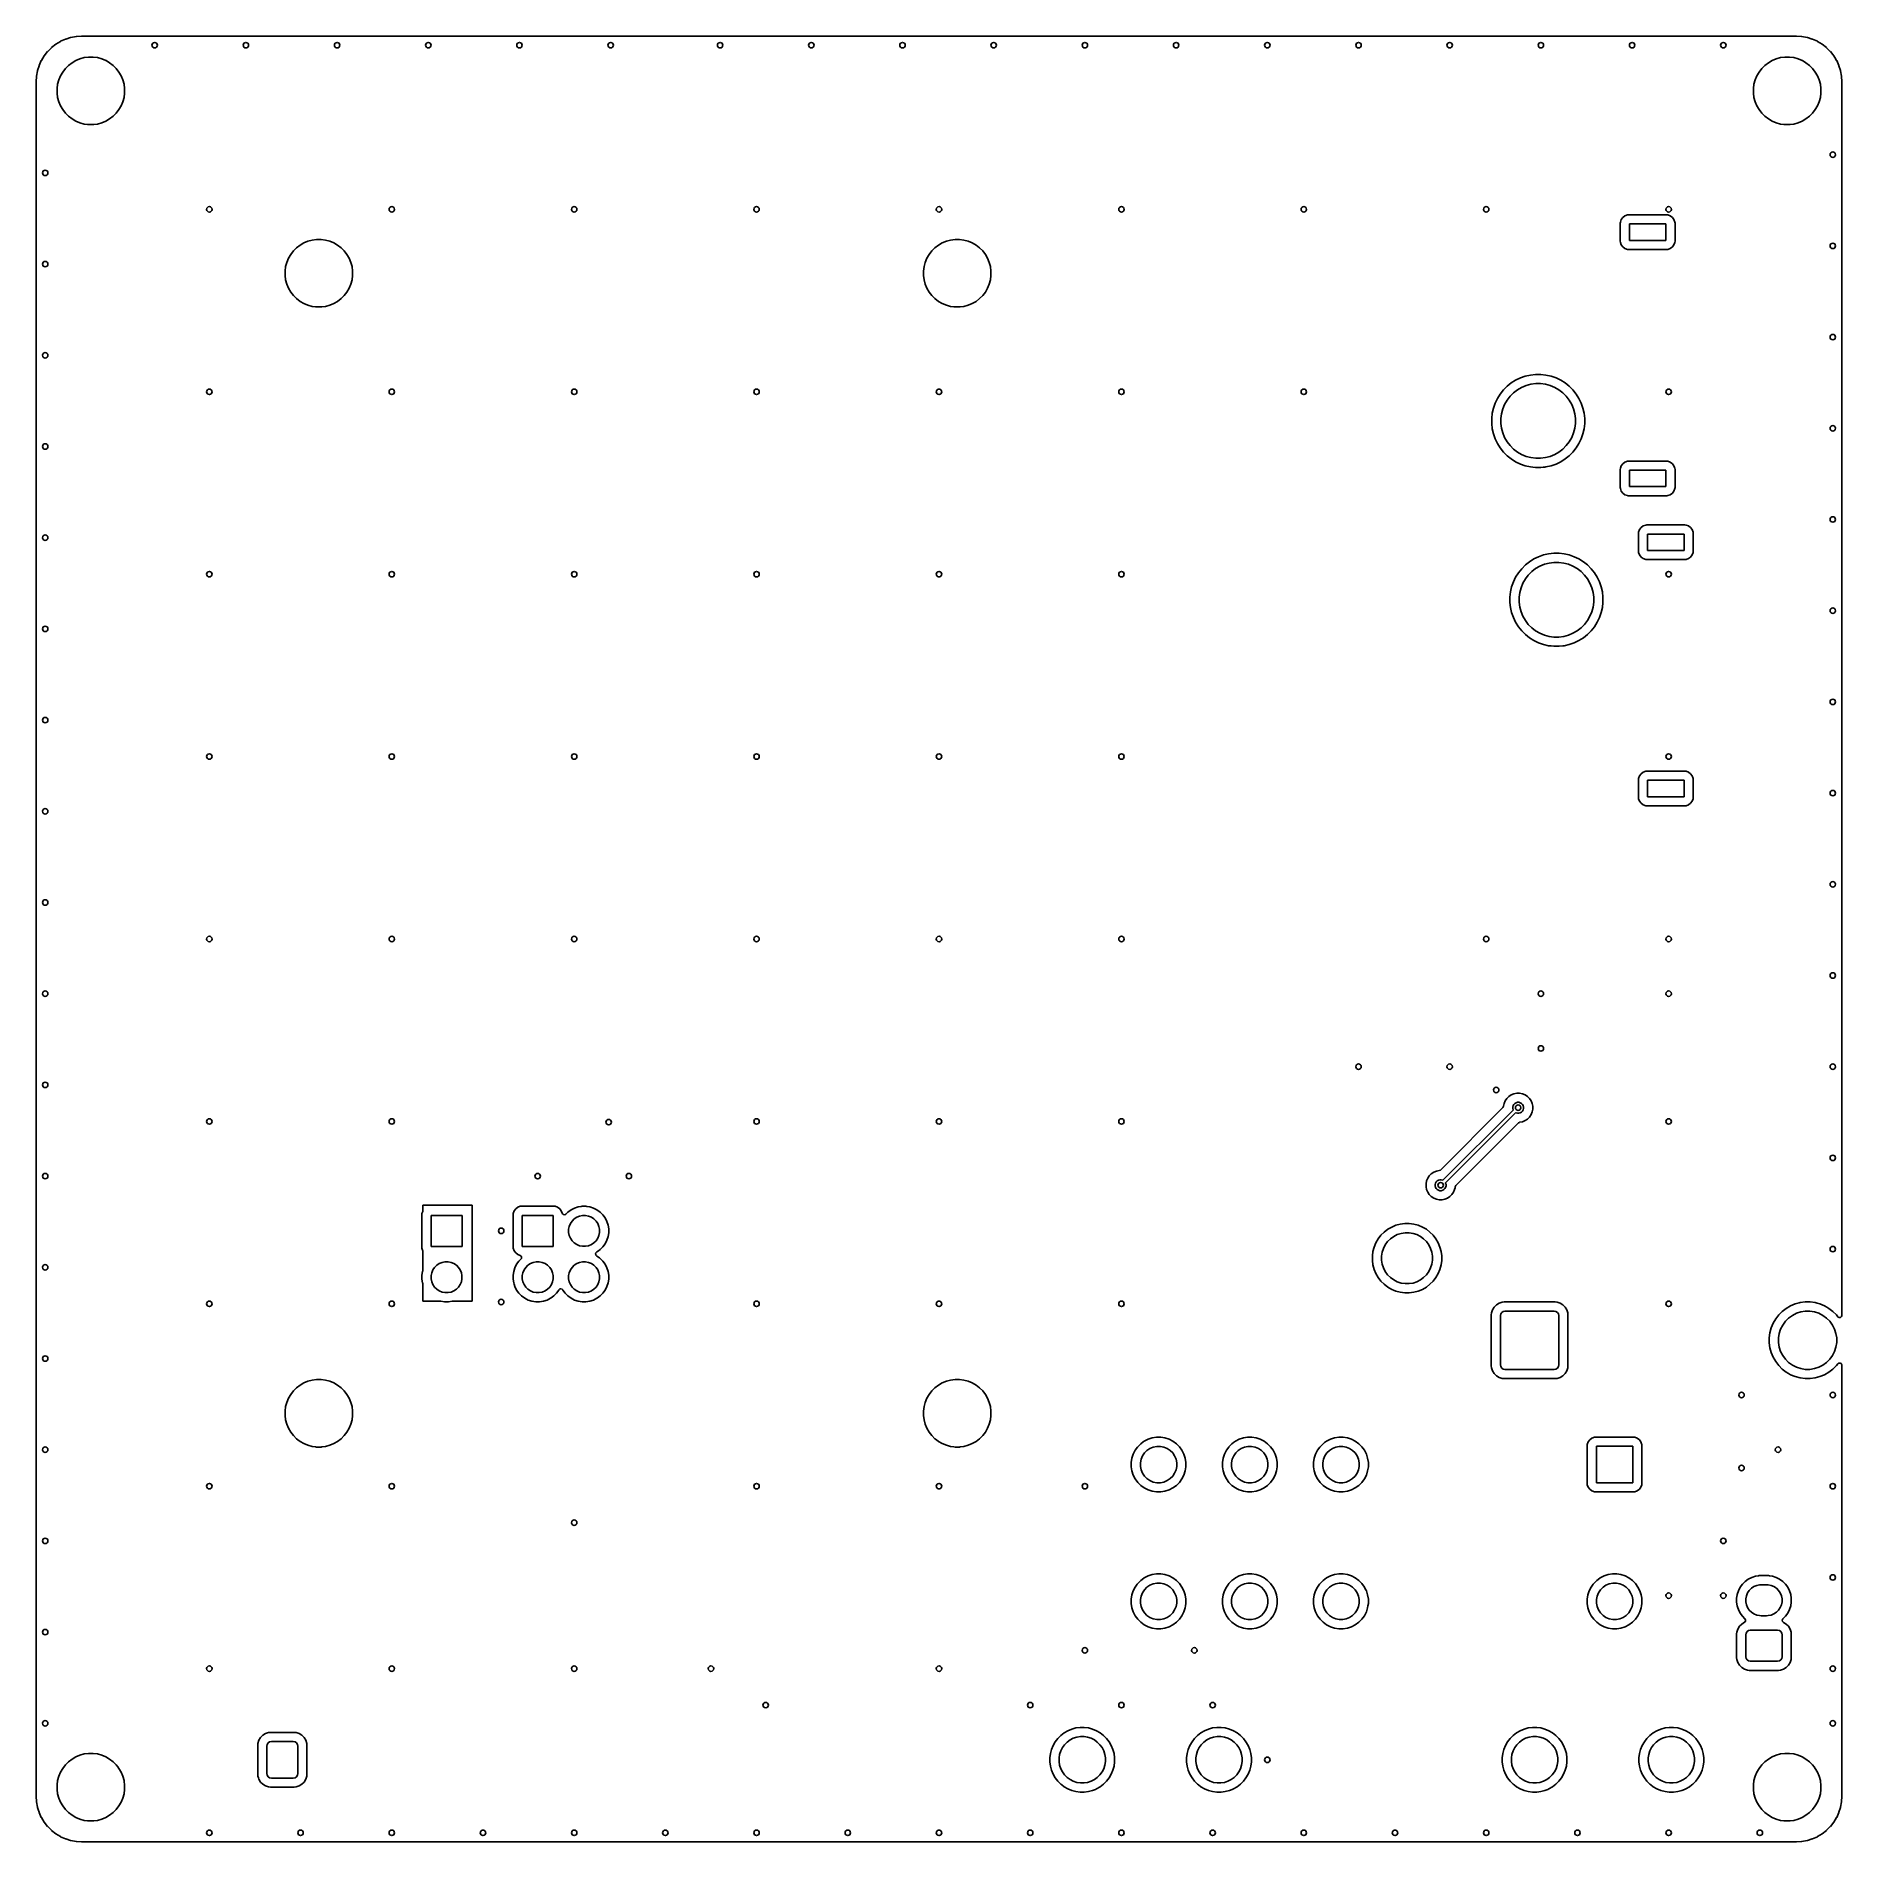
# Model space of a CAD drawing. Extents: x 0.5 to 99.5, y -99.5 to -0.5.
import ezdxf

# ---------------------------------------------------------------- set-up
doc = ezdxf.new("R2010")
doc.units = 0
doc.layers.add('BLACK', color=7, linetype='CONTINUOUS')

msp = doc.modelspace()

# ---------------------------------------------------------------- linework, layer by layer
at = {"layer": 'BLACK', "linetype": 'CONTINUOUS'}
for p, q in [((1.348417, -1.12448), (1.57423, -0.947567)), ((1.57423, -0.947567), (1.586526, -0.93908)), ((1.586526, -0.93908), (1.832016, -0.790676)), ((1.832016, -0.790676), (1.845249, -0.783731)), ((1.845249, -0.783731), (2.106841, -0.665998)), ((2.106841, -0.665998), (2.120822, -0.660696)), ((2.120822, -0.660696), (2.394668, -0.575362)), ((2.394668, -0.575362), (2.409197, -0.57178)), ((2.409197, -0.57178), (2.691344, -0.520075)), ((2.691344, -0.520075), (2.706201, -0.518271)), ((2.706201, -0.518271), (2.996264, -0.500726)), ((2.996264, -0.500726), (3.003751, -0.5005)), ((3.003751, -0.5005), (3.065892, -0.5005)), ((3.065892, -0.5005), (96.934108, -0.5005)), ((96.934108, -0.5005), (96.996249, -0.5005)), ((96.996249, -0.5005), (97.003736, -0.500726)), ((97.003736, -0.500726), (97.293796, -0.518271)), ((97.293796, -0.518271), (97.308659, -0.520076)), ((97.308659, -0.520076), (97.590798, -0.57178)), ((97.590798, -0.57178), (97.605335, -0.575363)), ((97.605335, -0.575363), (97.879172, -0.660695)), ((97.879172, -0.660695), (97.893163, -0.666)), ((97.893163, -0.666), (98.154743, -0.783727)), ((98.154743, -0.783727), (98.167989, -0.79068)), ((98.167989, -0.79068), (98.413465, -0.939075)), ((98.413465, -0.939075), (98.425776, -0.947573)), ((98.425776, -0.947573), (98.651573, -1.124473)), ((0.665998, -2.106841), (0.783731, -1.845249)), ((0.783731, -1.845249), (0.790676, -1.832016)), ((0.790676, -1.832016), (0.93908, -1.586526)), ((0.93908, -1.586526), (0.947567, -1.57423)), ((0.947567, -1.57423), (1.12448, -1.348417)), ((1.12448, -1.348417), (1.134395, -1.337226)), ((1.134395, -1.337226), (1.337226, -1.134395)), ((1.337226, -1.134395), (1.348417, -1.12448)), ((2.469706, -1.958067), (2.277263, -2.105733)), ((2.679785, -1.836777), (2.469706, -1.958067)), ((2.679794, -1.836773), (2.679785, -1.836777)), ((2.903895, -1.743947), (2.679794, -1.836773)), ((3.138214, -1.681161), (2.903895, -1.743947)), ((3.378711, -1.6495), (3.138214, -1.681161)), ((3.378712, -1.6495), (3.378711, -1.6495)), ((3.621288, -1.6495), (3.378712, -1.6495)), ((3.621289, -1.6495), (3.621288, -1.6495)), ((3.861785, -1.681161), (3.621289, -1.6495)), ((4.096104, -1.743947), (3.861785, -1.681161)), ((4.320205, -1.836773), (4.096104, -1.743947)), ((4.320214, -1.836777), (4.320205, -1.836773)), ((4.334912, -1.845263), (4.320214, -1.836777)), ((4.530289, -1.958064), (4.334912, -1.845263)), ((4.530292, -1.958066), (4.530289, -1.958064)), ((4.530293, -1.958067), (4.530292, -1.958066)), ((4.722736, -2.105733), (4.530293, -1.958067)), ((95.469706, -1.958067), (95.277263, -2.105733)), ((95.679785, -1.836777), (95.469706, -1.958067)), ((95.679794, -1.836773), (95.679785, -1.836777)), ((95.903895, -1.743947), (95.679794, -1.836773)), ((96.138214, -1.681161), (95.903895, -1.743947)), ((96.378711, -1.6495), (96.138214, -1.681161)), ((96.378712, -1.6495), (96.378711, -1.6495)), ((96.621288, -1.6495), (96.378712, -1.6495)), ((96.621289, -1.6495), (96.621288, -1.6495)), ((96.861785, -1.681161), (96.621289, -1.6495)), ((97.096104, -1.743947), (96.861785, -1.681161)), ((97.320205, -1.836773), (97.096104, -1.743947)), ((97.320214, -1.836777), (97.320205, -1.836773)), ((97.334912, -1.845263), (97.320214, -1.836777)), ((97.530289, -1.958064), (97.334912, -1.845263)), ((97.530292, -1.958066), (97.530289, -1.958064)), ((97.530293, -1.958067), (97.530292, -1.958066)), ((97.722736, -2.105733), (97.530293, -1.958067)), ((98.651573, -1.124473), (98.662781, -1.134403)), ((98.662781, -1.134403), (98.865596, -1.337218)), ((98.865596, -1.337218), (98.875526, -1.348426)), ((98.875526, -1.348426), (98.995481, -1.501538)), ((98.995481, -1.501538), (99.052422, -1.574217)), ((99.052422, -1.574217), (99.060926, -1.586537)), ((99.060926, -1.586537), (99.118128, -1.681161)), ((99.118128, -1.681161), (99.209316, -1.832004)), ((99.209316, -1.832004), (99.216275, -1.845263)), ((99.216275, -1.845263), (99.333997, -2.106831)), ((0.500726, -2.996263), (0.518271, -2.706205)), ((0.518271, -2.706205), (0.520076, -2.69134)), ((0.520076, -2.69134), (0.57178, -2.409201)), ((0.57178, -2.409201), (0.575364, -2.394663)), ((0.575364, -2.394663), (0.660696, -2.120822)), ((0.660696, -2.120822), (0.665998, -2.106841)), ((1.743947, -2.903895), (1.681161, -3.138214)), ((1.836773, -2.679794), (1.743947, -2.903895)), ((1.836777, -2.679785), (1.836773, -2.679794)), ((1.958067, -2.469706), (1.836777, -2.679785)), ((2.105733, -2.277263), (1.958067, -2.469706)), ((2.105739, -2.277256), (2.105733, -2.277263)), ((2.277256, -2.105739), (2.105739, -2.277256)), ((2.277263, -2.105733), (2.277256, -2.105739)), ((4.722743, -2.105739), (4.722736, -2.105733)), ((4.89426, -2.277256), (4.722743, -2.105739)), ((4.894265, -2.277262), (4.89426, -2.277256)), ((5.041936, -2.469711), (4.894265, -2.277262)), ((5.163224, -2.679788), (5.041936, -2.469711)), ((5.256054, -2.9039), (5.163224, -2.679788)), ((5.318838, -3.138211), (5.256054, -2.9039)), ((94.743947, -2.903895), (94.681161, -3.138214)), ((94.836773, -2.679794), (94.743947, -2.903895)), ((94.836777, -2.679785), (94.836773, -2.679794)), ((94.958067, -2.469706), (94.836777, -2.679785)), ((95.105733, -2.277263), (94.958067, -2.469706)), ((95.105739, -2.277256), (95.105733, -2.277263)), ((95.277256, -2.105739), (95.105739, -2.277256)), ((95.277263, -2.105733), (95.277256, -2.105739)), ((97.722743, -2.105739), (97.722736, -2.105733)), ((97.89426, -2.277256), (97.722743, -2.105739)), ((97.894265, -2.277262), (97.89426, -2.277256)), ((98.041936, -2.469711), (97.894265, -2.277262)), ((98.163224, -2.679788), (98.041936, -2.469711)), ((98.256054, -2.9039), (98.163224, -2.679788)), ((98.318838, -3.138211), (98.256054, -2.9039)), ((99.333997, -2.106831), (99.339306, -2.120832)), ((99.339306, -2.120832), (99.424635, -2.394663)), ((99.424635, -2.394663), (99.428219, -2.409201)), ((99.428219, -2.409201), (99.479923, -2.69134)), ((99.479923, -2.69134), (99.481728, -2.706205)), ((99.481728, -2.706205), (99.499274, -2.996263)), ((0.5005, -3.00375), (0.500726, -2.996263)), ((0.5005, -3.378711), (0.5005, -3.00375)), ((0.5005, -10.752135), (0.5005, -3.378711)), ((1.681161, -3.138214), (1.6495, -3.378711)), ((1.6495, -3.378711), (1.6495, -3.621288)), ((1.6495, -3.621288), (1.681161, -3.861785)), ((1.681161, -3.861785), (1.743947, -4.096104)), ((5.256054, -4.0961), (5.318838, -3.861789)), ((5.3505, -3.378711), (5.318838, -3.138211)), ((5.318838, -3.861789), (5.3505, -3.621288)), ((5.3505, -3.378712), (5.3505, -3.378711)), ((5.3505, -3.621288), (5.3505, -3.378712)), ((94.681161, -3.138214), (94.6495, -3.378711)), ((94.6495, -3.378711), (94.6495, -3.621288)), ((94.6495, -3.621288), (94.681161, -3.861785)), ((94.681161, -3.861785), (94.743947, -4.096104)), ((98.256054, -4.0961), (98.318838, -3.861789)), ((98.3505, -3.378712), (98.318838, -3.138211)), ((98.318838, -3.861789), (98.3505, -3.621288)), ((98.3505, -3.621288), (98.3505, -3.378712)), ((99.499274, -2.996263), (99.4995, -3.00375)), ((99.4995, -3.00375), (99.4995, -70.633671)), ((1.743947, -4.096104), (1.836773, -4.320205)), ((1.836773, -4.320205), (1.836776, -4.320212)), ((1.836776, -4.320212), (1.958064, -4.530289)), ((1.958064, -4.530289), (1.958066, -4.530292)), ((1.958066, -4.530292), (1.958067, -4.530293)), ((1.958067, -4.530293), (2.105733, -4.722736)), ((2.105733, -4.722736), (2.105739, -4.722743)), ((2.105739, -4.722743), (2.277256, -4.89426)), ((2.277256, -4.89426), (2.277262, -4.894265)), ((2.277262, -4.894265), (2.469711, -5.041936)), ((4.530289, -5.041936), (4.722738, -4.894265)), ((4.722738, -4.894265), (4.894265, -4.722738)), ((4.894265, -4.722738), (5.041936, -4.530289)), ((5.041936, -4.530289), (5.163224, -4.320212)), ((5.163224, -4.320212), (5.256054, -4.0961)), ((94.743947, -4.096104), (94.836773, -4.320205)), ((94.836773, -4.320205), (94.836776, -4.320212)), ((94.836776, -4.320212), (94.958064, -4.530289)), ((94.958064, -4.530289), (94.958066, -4.530292)), ((94.958066, -4.530292), (94.958067, -4.530293)), ((94.958067, -4.530293), (95.105733, -4.722736)), ((95.105733, -4.722736), (95.105739, -4.722743)), ((95.105739, -4.722743), (95.277256, -4.89426)), ((95.277256, -4.89426), (95.277262, -4.894265)), ((95.277262, -4.894265), (95.469711, -5.041936)), ((97.530289, -5.041936), (97.722738, -4.894265)), ((97.722738, -4.894265), (97.894265, -4.722738)), ((97.894265, -4.722738), (98.041936, -4.530289)), ((98.041936, -4.530289), (98.163224, -4.320212)), ((98.163224, -4.320212), (98.256054, -4.0961)), ((2.469711, -5.041936), (2.679788, -5.163224)), ((2.679788, -5.163224), (2.9039, -5.256054)), ((2.9039, -5.256054), (3.138211, -5.318838)), ((3.138211, -5.318838), (3.318586, -5.342584)), ((3.318586, -5.342584), (3.378711, -5.3505)), ((3.378711, -5.3505), (3.378712, -5.3505)), ((3.378712, -5.3505), (3.621289, -5.3505)), ((3.621289, -5.3505), (3.669388, -5.344167)), ((3.669388, -5.344167), (3.861789, -5.318838)), ((3.861789, -5.318838), (4.0961, -5.256054)), ((4.0961, -5.256054), (4.320212, -5.163224)), ((4.320212, -5.163224), (4.530289, -5.041936)), ((95.469711, -5.041936), (95.679788, -5.163224)), ((95.679788, -5.163224), (95.9039, -5.256054)), ((95.9039, -5.256054), (96.138211, -5.318838)), ((96.138211, -5.318838), (96.318586, -5.342584)), ((96.318586, -5.342584), (96.378711, -5.3505)), ((96.378711, -5.3505), (96.378712, -5.3505)), ((96.378712, -5.3505), (96.621289, -5.3505)), ((96.621289, -5.3505), (96.669388, -5.344167)), ((96.669388, -5.344167), (96.861789, -5.318838)), ((96.861789, -5.318838), (97.0961, -5.256054)), ((97.0961, -5.256054), (97.320212, -5.163224)), ((97.320212, -5.163224), (97.530289, -5.041936)), ((0.5005, -13.378716), (0.5005, -10.752135)), ((87.349501, -10.752123), (87.3495, -10.752135)), ((87.3495, -10.752135), (87.3495, -11.74787)), ((87.355908, -10.692517), (87.349501, -10.752116)), ((87.349501, -10.752116), (87.349501, -10.752123)), ((87.406202, -10.557671), (87.355908, -10.692517)), ((87.406206, -10.557664), (87.406202, -10.557671)), ((87.492452, -10.442455), (87.406206, -10.557664)), ((87.492455, -10.442452), (87.492452, -10.442455)), ((87.607664, -10.356206), (87.492455, -10.442452)), ((87.607671, -10.356202), (87.607664, -10.356206)), ((87.742516, -10.305908), (87.607671, -10.356202)), ((87.802123, -10.299501), (87.742516, -10.305908)), ((87.802129, -10.2995), (87.802123, -10.299501)), ((89.897864, -10.2995), (87.802129, -10.2995)), ((87.85, -11.7), (87.85, -10.8)), ((87.85, -10.8), (89.85, -10.8)), ((89.85, -10.8), (89.85, -11.7)), ((89.897873, -10.2995), (89.897864, -10.2995)), ((89.897881, -10.2995), (89.897873, -10.2995)), ((89.897883, -10.299501), (89.897881, -10.2995)), ((89.957483, -10.305908), (89.897883, -10.299501)), ((90.092328, -10.356202), (89.957482, -10.305908)), ((89.957482, -10.305908), (89.957483, -10.305908)), ((90.092335, -10.356206), (90.092328, -10.356202)), ((90.207544, -10.442452), (90.092335, -10.356206)), ((90.207547, -10.442455), (90.207544, -10.442452)), ((90.293793, -10.557664), (90.207547, -10.442455)), ((90.293795, -10.557668), (90.293793, -10.557664)), ((90.293796, -10.557669), (90.293795, -10.557668)), ((90.344091, -10.692517), (90.293796, -10.557669)), ((90.350499, -10.752128), (90.344091, -10.692517)), ((90.3505, -11.747873), (90.350499, -10.752128)), ((15.179785, -11.836782), (14.969706, -11.958072)), ((15.179794, -11.836778), (15.179785, -11.836782)), ((15.403895, -11.743952), (15.179794, -11.836778)), ((15.638214, -11.681166), (15.403895, -11.743952)), ((15.878711, -11.649505), (15.638214, -11.681166)), ((15.878712, -11.649505), (15.878711, -11.649505)), ((16.121288, -11.649505), (15.878712, -11.649505)), ((16.121289, -11.649505), (16.121288, -11.649505)), ((16.361785, -11.681166), (16.121289, -11.649505)), ((16.596104, -11.743952), (16.361785, -11.681166)), ((16.820205, -11.836778), (16.596104, -11.743952)), ((16.820212, -11.836781), (16.820205, -11.836778)), ((17.030289, -11.958069), (16.820212, -11.836781)), ((50.179785, -11.836782), (49.969706, -11.958072)), ((50.179794, -11.836778), (50.179785, -11.836782)), ((50.403895, -11.743952), (50.179794, -11.836778)), ((50.638214, -11.681166), (50.403895, -11.743952)), ((50.878711, -11.649505), (50.638214, -11.681166)), ((50.878712, -11.649505), (50.878711, -11.649505)), ((51.121288, -11.649505), (50.878712, -11.649505)), ((51.121289, -11.649505), (51.121288, -11.649505)), ((51.361785, -11.681166), (51.121289, -11.649505)), ((51.596104, -11.743952), (51.361785, -11.681166)), ((51.820205, -11.836778), (51.596104, -11.743952)), ((51.820212, -11.836781), (51.820205, -11.836778)), ((52.030289, -11.958069), (51.820212, -11.836781)), ((87.3495, -11.74787), (87.349501, -11.747876)), ((87.349501, -11.747876), (87.355908, -11.807483)), ((87.355908, -11.807483), (87.406202, -11.942328)), ((89.85, -11.7), (87.85, -11.7)), ((90.293796, -11.942331), (90.344091, -11.807483)), ((90.344091, -11.807483), (90.3505, -11.747873)), ((14.336773, -12.679799), (14.243947, -12.9039)), ((14.336777, -12.67979), (14.336773, -12.679799)), ((14.458067, -12.469711), (14.336777, -12.67979)), ((14.605733, -12.277268), (14.458067, -12.469711)), ((14.605739, -12.277261), (14.605733, -12.277268)), ((14.777256, -12.105744), (14.605739, -12.277261)), ((14.777263, -12.105738), (14.777256, -12.105744)), ((14.969706, -11.958072), (14.777263, -12.105738)), ((17.030292, -11.958071), (17.030289, -11.958069)), ((17.030293, -11.958072), (17.030292, -11.958071)), ((17.222736, -12.105738), (17.030293, -11.958072)), ((17.222743, -12.105744), (17.222736, -12.105738)), ((17.39426, -12.277261), (17.222743, -12.105744)), ((17.394265, -12.277267), (17.39426, -12.277261)), ((17.541936, -12.469716), (17.394265, -12.277267)), ((17.663224, -12.679793), (17.541936, -12.469716)), ((17.756054, -12.903905), (17.663224, -12.679793)), ((49.336773, -12.679799), (49.243947, -12.9039)), ((49.336777, -12.67979), (49.336773, -12.679799)), ((49.458067, -12.469711), (49.336777, -12.67979)), ((49.605733, -12.277268), (49.458067, -12.469711)), ((49.605739, -12.277261), (49.605733, -12.277268)), ((49.777256, -12.105744), (49.605739, -12.277261)), ((49.777263, -12.105738), (49.777256, -12.105744)), ((49.969706, -11.958072), (49.777263, -12.105738)), ((52.030292, -11.958071), (52.030289, -11.958069)), ((52.030293, -11.958072), (52.030292, -11.958071)), ((52.222736, -12.105738), (52.030293, -11.958072)), ((52.222743, -12.105744), (52.222736, -12.105738)), ((52.39426, -12.277261), (52.222743, -12.105744)), ((52.394265, -12.277267), (52.39426, -12.277261)), ((52.541936, -12.469716), (52.394265, -12.277267)), ((52.663224, -12.679793), (52.541936, -12.469716)), ((52.756054, -12.903905), (52.663224, -12.679793)), ((87.406202, -11.942328), (87.406206, -11.942335)), ((87.406206, -11.942335), (87.492452, -12.057544)), ((87.492452, -12.057544), (87.492455, -12.057547)), ((87.492455, -12.057547), (87.607664, -12.143793)), ((87.607664, -12.143793), (87.607671, -12.143797)), ((87.607671, -12.143797), (87.742517, -12.194091)), ((87.742517, -12.194091), (87.742516, -12.194091)), ((87.742516, -12.194091), (87.749444, -12.194835)), ((87.749444, -12.194835), (87.802127, -12.2005)), ((87.802127, -12.2005), (89.897872, -12.200499)), ((89.897872, -12.200499), (89.957483, -12.194091)), ((89.957483, -12.194091), (90.092331, -12.143796)), ((90.092331, -12.143796), (90.207546, -12.057546)), ((90.207546, -12.057546), (90.293796, -11.942331)), ((0.5005, -21.456762), (0.5005, -13.378716)), ((14.181161, -13.138219), (14.1495, -13.378716)), ((14.1495, -13.378716), (14.1495, -13.621293)), ((14.1495, -13.621293), (14.181161, -13.86179)), ((14.243947, -12.9039), (14.181161, -13.138219)), ((17.818838, -13.138216), (17.756054, -12.903905)), ((17.8505, -13.378716), (17.818838, -13.138216)), ((17.818838, -13.861794), (17.8505, -13.621293)), ((17.8505, -13.378717), (17.8505, -13.378716)), ((17.8505, -13.621293), (17.8505, -13.378717)), ((49.181161, -13.138219), (49.1495, -13.378716)), ((49.1495, -13.378716), (49.1495, -13.621293)), ((49.1495, -13.621293), (49.181161, -13.86179)), ((49.243947, -12.9039), (49.181161, -13.138219)), ((52.818838, -13.138216), (52.756054, -12.903905)), ((52.8505, -13.378717), (52.818838, -13.138216)), ((52.818838, -13.861794), (52.8505, -13.621293)), ((52.8505, -13.621293), (52.8505, -13.378717)), ((14.181161, -13.86179), (14.243947, -14.096109)), ((14.243947, -14.096109), (14.336773, -14.32021)), ((14.336773, -14.32021), (14.336776, -14.320217)), ((14.336776, -14.320217), (14.458064, -14.530294)), ((14.458064, -14.530294), (14.458066, -14.530297)), ((14.458066, -14.530297), (14.458067, -14.530298)), ((14.458067, -14.530298), (14.605733, -14.722741)), ((14.605733, -14.722741), (14.605739, -14.722748)), ((14.605739, -14.722748), (14.777256, -14.894265)), ((17.222738, -14.89427), (17.394265, -14.722743)), ((17.394265, -14.722743), (17.541936, -14.530294)), ((17.541936, -14.530294), (17.663224, -14.320217)), ((17.663224, -14.320217), (17.756054, -14.096105)), ((17.756054, -14.096105), (17.818838, -13.861794)), ((49.181161, -13.86179), (49.243947, -14.096109)), ((49.243947, -14.096109), (49.336773, -14.32021)), ((49.336773, -14.32021), (49.336776, -14.320217)), ((49.336776, -14.320217), (49.458064, -14.530294)), ((49.458064, -14.530294), (49.458066, -14.530297)), ((49.458066, -14.530297), (49.458067, -14.530298)), ((49.458067, -14.530298), (49.605733, -14.722741)), ((49.605733, -14.722741), (49.605739, -14.722748)), ((49.605739, -14.722748), (49.777256, -14.894265)), ((52.222738, -14.89427), (52.394265, -14.722743)), ((52.394265, -14.722743), (52.541936, -14.530294)), ((52.541936, -14.530294), (52.663224, -14.320217)), ((52.663224, -14.320217), (52.756054, -14.096105)), ((52.756054, -14.096105), (52.818838, -13.861794)), ((14.777256, -14.894265), (14.777262, -14.89427)), ((14.777262, -14.89427), (14.969711, -15.041941)), ((14.969711, -15.041941), (15.179788, -15.163229)), ((15.179788, -15.163229), (15.4039, -15.256059)), ((15.4039, -15.256059), (15.638211, -15.318843)), ((15.638211, -15.318843), (15.818586, -15.342589)), ((15.818586, -15.342589), (15.878711, -15.350505)), ((15.878711, -15.350505), (15.878712, -15.350505)), ((15.878712, -15.350505), (16.121289, -15.350505)), ((16.121289, -15.350505), (16.169388, -15.344172)), ((16.169388, -15.344172), (16.361789, -15.318843)), ((16.361789, -15.318843), (16.5961, -15.256059)), ((16.5961, -15.256059), (16.820212, -15.163229)), ((16.820212, -15.163229), (17.030289, -15.041941)), ((17.030289, -15.041941), (17.222738, -14.89427)), ((49.777256, -14.894265), (49.777262, -14.89427)), ((49.777262, -14.89427), (49.969711, -15.041941)), ((49.969711, -15.041941), (50.179788, -15.163229)), ((50.179788, -15.163229), (50.4039, -15.256059)), ((50.4039, -15.256059), (50.638211, -15.318843)), ((50.638211, -15.318843), (50.818586, -15.342589)), ((50.818586, -15.342589), (50.878711, -15.350505)), ((50.878711, -15.350505), (50.878712, -15.350505)), ((50.878712, -15.350505), (51.121289, -15.350505)), ((51.121289, -15.350505), (51.169388, -15.344172)), ((51.169388, -15.344172), (51.361789, -15.318843)), ((51.361789, -15.318843), (51.5961, -15.256059)), ((51.5961, -15.256059), (51.820212, -15.163229)), ((51.820212, -15.163229), (52.030289, -15.041941)), ((52.030289, -15.041941), (52.222738, -14.89427)), ((81.147805, -19.695242), (80.945242, -19.897805)), ((81.371774, -19.516633), (81.147805, -19.695242)), ((81.614333, -19.364223), (81.371774, -19.516633)), ((81.87242, -19.239935), (81.614333, -19.364223)), ((81.711081, -19.895487), (81.943308, -19.761411)), ((81.872434, -19.239929), (81.87242, -19.239935)), ((82.142806, -19.145321), (81.872434, -19.239929)), ((81.943308, -19.761411), (82.191049, -19.658793)), ((82.142818, -19.145317), (82.142806, -19.145321)), ((82.422108, -19.081572), (82.142818, -19.145317)), ((82.191049, -19.658793), (82.450065, -19.58939)), ((82.706762, -19.0495), (82.422108, -19.081572)), ((82.450065, -19.58939), (82.715924, -19.554389)), ((82.706767, -19.0495), (82.706762, -19.0495)), ((82.993233, -19.0495), (82.706767, -19.0495)), ((82.715924, -19.554389), (82.984076, -19.554389)), ((82.984076, -19.554389), (83.249935, -19.58939)), ((82.993237, -19.0495), (82.993233, -19.0495)), ((83.277892, -19.081572), (82.993237, -19.0495)), ((83.249935, -19.58939), (83.508951, -19.658793)), ((83.557181, -19.145317), (83.277891, -19.081572)), ((83.277891, -19.081572), (83.277892, -19.081572)), ((83.508951, -19.658793), (83.756692, -19.761411)), ((83.557193, -19.145321), (83.557181, -19.145317)), ((83.827565, -19.239929), (83.557193, -19.145321)), ((83.756692, -19.761411), (83.988919, -19.895487)), ((83.827579, -19.239935), (83.827565, -19.239929)), ((84.085666, -19.364223), (83.827579, -19.239935)), ((84.085669, -19.364225), (84.085666, -19.364223)), ((84.328227, -19.516634), (84.085669, -19.364225)), ((84.552195, -19.695243), (84.328227, -19.516634)), ((84.754757, -19.897805), (84.552195, -19.695243)), ((80.489929, -20.622434), (80.395321, -20.892806)), ((80.489935, -20.62242), (80.489929, -20.622434)), ((80.614223, -20.364333), (80.489935, -20.62242)), ((80.766633, -20.121774), (80.614223, -20.364333)), ((80.945242, -19.897805), (80.766633, -20.121774)), ((80.908793, -20.941049), (81.011411, -20.693308)), ((81.011411, -20.693308), (81.145487, -20.461081)), ((81.145487, -20.461081), (81.308728, -20.248341)), ((81.308728, -20.248341), (81.498341, -20.058728)), ((81.498341, -20.058728), (81.711081, -19.895487)), ((83.988919, -19.895487), (84.201659, -20.058728)), ((84.201659, -20.058728), (84.391272, -20.248341)), ((84.391272, -20.248341), (84.554513, -20.461081)), ((84.554513, -20.461081), (84.688589, -20.693308)), ((84.688589, -20.693308), (84.791207, -20.941049)), ((84.933366, -20.121773), (84.754757, -19.897805)), ((85.085775, -20.364331), (84.933366, -20.121773)), ((85.210068, -20.622428), (85.085775, -20.364331)), ((85.304682, -20.892818), (85.210068, -20.622428)), ((0.5005, -24.252135), (0.5005, -21.456762)), ((80.331572, -21.172108), (80.2995, -21.456762)), ((80.2995, -21.456762), (80.2995, -21.743237)), ((80.2995, -21.743237), (80.331572, -22.027891)), ((80.395317, -20.892818), (80.331572, -21.172108)), ((80.395321, -20.892806), (80.395317, -20.892818)), ((80.804389, -21.465924), (80.83939, -21.200065)), ((80.804389, -21.734076), (80.804389, -21.465924)), ((80.83939, -21.999935), (80.804389, -21.734076)), ((80.83939, -21.200065), (80.908793, -20.941049)), ((84.791207, -20.941049), (84.86061, -21.200065)), ((84.86061, -21.200065), (84.895611, -21.465924)), ((84.895611, -21.734076), (84.86061, -21.999935)), ((84.895611, -21.465924), (84.895611, -21.734076)), ((85.368426, -21.172102), (85.304682, -20.892818)), ((85.4005, -21.456767), (85.368426, -21.172102)), ((85.368426, -22.027898), (85.4005, -21.743233)), ((85.4005, -21.743233), (85.4005, -21.456767)), ((80.331572, -22.027891), (80.395317, -22.307181)), ((80.395317, -22.307181), (80.395321, -22.307193)), ((80.395321, -22.307193), (80.489929, -22.577565)), ((80.489929, -22.577565), (80.489935, -22.577579)), ((80.489935, -22.577579), (80.614223, -22.835666)), ((80.908793, -22.258951), (80.83939, -21.999935)), ((81.011411, -22.506692), (80.908793, -22.258951)), ((81.145487, -22.738919), (81.011411, -22.506692)), ((81.308728, -22.951659), (81.145487, -22.738919)), ((84.554513, -22.738919), (84.391272, -22.951659)), ((84.688589, -22.506692), (84.554513, -22.738919)), ((84.791207, -22.258951), (84.688589, -22.506692)), ((84.86061, -21.999935), (84.791207, -22.258951)), ((85.085775, -22.835669), (85.210068, -22.577572)), ((85.210068, -22.577572), (85.304682, -22.307182)), ((85.304682, -22.307182), (85.368426, -22.027898)), ((80.614223, -22.835666), (80.614225, -22.835669)), ((80.614225, -22.835669), (80.766634, -23.078227)), ((80.766634, -23.078227), (80.945243, -23.302195)), ((80.945243, -23.302195), (81.147805, -23.504757)), ((81.147805, -23.504757), (81.371773, -23.683366)), ((81.498341, -23.141272), (81.308728, -22.951659)), ((81.371773, -23.683366), (81.614331, -23.835775)), ((81.711081, -23.304513), (81.498341, -23.141272)), ((81.943308, -23.438589), (81.711081, -23.304513)), ((82.191049, -23.541207), (81.943308, -23.438589)), ((82.450065, -23.61061), (82.191049, -23.541207)), ((82.715924, -23.645611), (82.450065, -23.61061)), ((82.984076, -23.645611), (82.715924, -23.645611)), ((83.249935, -23.61061), (82.984076, -23.645611)), ((83.508951, -23.541207), (83.249935, -23.61061)), ((83.756692, -23.438589), (83.508951, -23.541207)), ((83.988919, -23.304513), (83.756692, -23.438589)), ((84.201659, -23.141272), (83.988919, -23.304513)), ((84.085669, -23.835775), (84.328227, -23.683366)), ((84.391272, -22.951659), (84.201659, -23.141272)), ((84.328227, -23.683366), (84.552195, -23.504757)), ((84.552195, -23.504757), (84.754757, -23.302195)), ((84.754757, -23.302195), (84.933366, -23.078227)), ((84.933366, -23.078227), (85.085775, -22.835669)), ((0.5005, -27.752135), (0.5005, -24.252135)), ((81.614331, -23.835775), (81.872428, -23.960068)), ((81.872428, -23.960068), (81.872434, -23.96007)), ((81.872434, -23.96007), (82.142806, -24.054678)), ((82.142806, -24.054678), (82.142818, -24.054682)), ((82.142818, -24.054682), (82.422102, -24.118426)), ((82.422102, -24.118426), (82.422105, -24.118426)), ((82.422105, -24.118426), (82.422108, -24.118427)), ((82.422108, -24.118427), (82.422107, -24.118427)), ((82.422107, -24.118427), (82.564434, -24.134463)), ((82.564434, -24.134463), (82.706763, -24.150499)), ((82.706763, -24.150499), (82.706764, -24.1505)), ((82.706764, -24.1505), (82.706767, -24.1505)), ((82.706767, -24.1505), (82.993236, -24.1505)), ((82.993236, -24.150499), (83.116905, -24.136565)), ((82.993236, -24.1505), (82.993236, -24.150499)), ((83.116905, -24.136565), (83.214355, -24.125586)), ((83.214355, -24.125585), (83.266561, -24.119703)), ((83.214355, -24.125586), (83.214355, -24.125585)), ((83.266561, -24.119703), (83.27789, -24.118427)), ((83.27789, -24.118427), (83.277891, -24.118427)), ((83.277891, -24.118427), (83.277892, -24.118426)), ((83.277892, -24.118426), (83.277898, -24.118426)), ((83.277898, -24.118426), (83.557182, -24.054682)), ((83.557182, -24.054682), (83.827572, -23.960068)), ((83.827572, -23.960068), (84.085669, -23.835775)), ((87.349501, -24.252123), (87.3495, -24.252135)), ((87.3495, -24.252135), (87.3495, -25.24787)), ((87.355908, -24.192517), (87.349501, -24.252116)), ((87.349501, -24.252116), (87.349501, -24.252123)), ((87.406202, -24.057671), (87.355908, -24.192517)), ((87.406206, -24.057664), (87.406202, -24.057671)), ((87.492452, -23.942455), (87.406206, -24.057664)), ((87.492455, -23.942452), (87.492452, -23.942455)), ((87.607664, -23.856206), (87.492455, -23.942452)), ((87.607671, -23.856202), (87.607664, -23.856206)), ((87.742516, -23.805908), (87.607671, -23.856202)), ((87.802123, -23.799501), (87.742516, -23.805908)), ((87.802129, -23.7995), (87.802123, -23.799501)), ((89.897864, -23.7995), (87.802129, -23.7995)), ((87.85, -25.2), (87.85, -24.3)), ((87.85, -24.3), (89.85, -24.3)), ((89.85, -24.3), (89.85, -25.2)), ((89.897873, -23.7995), (89.897864, -23.7995)), ((89.897881, -23.7995), (89.897873, -23.7995)), ((89.897883, -23.799501), (89.897881, -23.7995)), ((89.957483, -23.805908), (89.897883, -23.799501)), ((90.092328, -23.856202), (89.957482, -23.805908)), ((89.957482, -23.805908), (89.957483, -23.805908)), ((90.092335, -23.856206), (90.092328, -23.856202)), ((90.207544, -23.942452), (90.092335, -23.856206)), ((90.207547, -23.942455), (90.207544, -23.942452)), ((90.293793, -24.057664), (90.207547, -23.942455)), ((90.293797, -24.057671), (90.293793, -24.057664)), ((90.328419, -24.150499), (90.293797, -24.057671)), ((90.344091, -24.192517), (90.328419, -24.150499)), ((90.350499, -24.252128), (90.344091, -24.192517)), ((90.3505, -25.247873), (90.350499, -24.252128)), ((87.3495, -25.24787), (87.349501, -25.247876)), ((87.349501, -25.247876), (87.355908, -25.307483)), ((87.355908, -25.307483), (87.406202, -25.442328)), ((87.406202, -25.442328), (87.406206, -25.442335)), ((87.406206, -25.442335), (87.492452, -25.557544)), ((87.492452, -25.557544), (87.492455, -25.557547)), ((87.492455, -25.557547), (87.607664, -25.643793)), ((87.607664, -25.643793), (87.607671, -25.643797)), ((87.607671, -25.643797), (87.742517, -25.694091)), ((87.742517, -25.694091), (87.742516, -25.694091)), ((87.742516, -25.694091), (87.749444, -25.694835)), ((87.749444, -25.694835), (87.802127, -25.7005)), ((87.802127, -25.7005), (89.897872, -25.700499)), ((89.85, -25.2), (87.85, -25.2)), ((89.897872, -25.700499), (89.957483, -25.694091)), ((89.957483, -25.694091), (90.092331, -25.643796)), ((90.092331, -25.643796), (90.207546, -25.557546)), ((90.207546, -25.557546), (90.293796, -25.442331)), ((90.293796, -25.442331), (90.344091, -25.307483)), ((90.344091, -25.307483), (90.3505, -25.247873)), ((88.355908, -27.692517), (88.349501, -27.752116)), ((88.406202, -27.557671), (88.355908, -27.692517)), ((88.406206, -27.557664), (88.406202, -27.557671)), ((88.492452, -27.442455), (88.406206, -27.557664)), ((88.492455, -27.442452), (88.492452, -27.442455)), ((88.607664, -27.356206), (88.492455, -27.442452)), ((88.607671, -27.356202), (88.607664, -27.356206)), ((88.742516, -27.305908), (88.607671, -27.356202)), ((88.802123, -27.299501), (88.742516, -27.305908)), ((88.802129, -27.2995), (88.802123, -27.299501)), ((90.897864, -27.2995), (88.802129, -27.2995)), ((90.897873, -27.2995), (90.897864, -27.2995)), ((90.897881, -27.2995), (90.897873, -27.2995)), ((90.897883, -27.299501), (90.897881, -27.2995)), ((90.957483, -27.305908), (90.897883, -27.299501)), ((91.092328, -27.356202), (90.957482, -27.305908)), ((90.957482, -27.305908), (90.957483, -27.305908)), ((91.092335, -27.356206), (91.092328, -27.356202)), ((91.207544, -27.442452), (91.092335, -27.356206)), ((91.207547, -27.442455), (91.207544, -27.442452)), ((91.293793, -27.557664), (91.207547, -27.442455)), ((91.293795, -27.557668), (91.293793, -27.557664)), ((91.293796, -27.557669), (91.293795, -27.557668)), ((91.344091, -27.692517), (91.293796, -27.557669)), ((91.350499, -27.752128), (91.344091, -27.692517)), ((0.5005, -31.256762), (0.5005, -27.752135)), ((88.349501, -27.752123), (88.3495, -27.752135)), ((88.3495, -27.752135), (88.3495, -28.74787)), ((88.349501, -27.752116), (88.349501, -27.752123)), ((88.85, -28.7), (88.85, -27.8)), ((88.85, -27.8), (90.85, -27.8)), ((90.85, -28.7), (88.85, -28.7)), ((90.85, -27.8), (90.85, -28.7)), ((91.3505, -28.747873), (91.350499, -27.752128)), ((81.945242, -29.697805), (81.766633, -29.921774)), ((82.147805, -29.495242), (81.945242, -29.697805)), ((82.371774, -29.316633), (82.147805, -29.495242)), ((82.614333, -29.164223), (82.371774, -29.316633)), ((82.498341, -29.858728), (82.711081, -29.695487)), ((82.87242, -29.039935), (82.614333, -29.164223)), ((82.711081, -29.695487), (82.943308, -29.561411)), ((82.872434, -29.039929), (82.87242, -29.039935)), ((83.142806, -28.945321), (82.872434, -29.039929)), ((82.943308, -29.561411), (83.191049, -29.458793)), ((83.142818, -28.945317), (83.142806, -28.945321)), ((83.422108, -28.881572), (83.142818, -28.945317)), ((83.191049, -29.458793), (83.450065, -29.38939)), ((83.706762, -28.8495), (83.422108, -28.881572)), ((83.450065, -29.38939), (83.715924, -29.354389)), ((83.706767, -28.8495), (83.706762, -28.8495)), ((83.993233, -28.8495), (83.706767, -28.8495)), ((83.715924, -29.354389), (83.984076, -29.354389)), ((83.984076, -29.354389), (84.249935, -29.38939)), ((83.993237, -28.8495), (83.993233, -28.8495)), ((84.277892, -28.881572), (83.993237, -28.8495)), ((84.249935, -29.38939), (84.508951, -29.458793)), ((84.557181, -28.945317), (84.277891, -28.881572)), ((84.277891, -28.881572), (84.277892, -28.881572)), ((84.508951, -29.458793), (84.756692, -29.561411)), ((84.557193, -28.945321), (84.557181, -28.945317)), ((84.827565, -29.039929), (84.557193, -28.945321)), ((84.756692, -29.561411), (84.988919, -29.695487)), ((84.827579, -29.039935), (84.827565, -29.039929)), ((85.085666, -29.164223), (84.827579, -29.039935)), ((84.988919, -29.695487), (85.201659, -29.858728)), ((85.085669, -29.164225), (85.085666, -29.164223)), ((85.328227, -29.316634), (85.085669, -29.164225)), ((85.552195, -29.495243), (85.328227, -29.316634)), ((85.754757, -29.697805), (85.552195, -29.495243)), ((85.933366, -29.921773), (85.754757, -29.697805)), ((88.3495, -28.74787), (88.349501, -28.747876)), ((88.349501, -28.747876), (88.355908, -28.807483)), ((88.355908, -28.807483), (88.406202, -28.942328)), ((88.406202, -28.942328), (88.406206, -28.942335)), ((88.406206, -28.942335), (88.492452, -29.057544)), ((88.492452, -29.057544), (88.492455, -29.057547)), ((88.492455, -29.057547), (88.607664, -29.143793)), ((88.607664, -29.143793), (88.607671, -29.143797)), ((88.607671, -29.143797), (88.742517, -29.194091)), ((88.742517, -29.194091), (88.742516, -29.194091)), ((88.742516, -29.194091), (88.749444, -29.194835)), ((88.749444, -29.194835), (88.802127, -29.2005)), ((88.802127, -29.2005), (90.897872, -29.200499)), ((90.897872, -29.200499), (90.957483, -29.194091)), ((90.957483, -29.194091), (91.092331, -29.143796)), ((91.092331, -29.143796), (91.207546, -29.057546)), ((91.207546, -29.057546), (91.293796, -28.942331)), ((91.293796, -28.942331), (91.344091, -28.807483)), ((91.344091, -28.807483), (91.3505, -28.747873)), ((81.489929, -30.422434), (81.395321, -30.692806)), ((81.489935, -30.42242), (81.489929, -30.422434)), ((81.614223, -30.164333), (81.489935, -30.42242)), ((81.766633, -29.921774), (81.614223, -30.164333)), ((81.908793, -30.741049), (82.011411, -30.493308)), ((82.011411, -30.493308), (82.145487, -30.261081)), ((82.145487, -30.261081), (82.308728, -30.048341)), ((82.308728, -30.048341), (82.498341, -29.858728)), ((85.201659, -29.858728), (85.391272, -30.048341)), ((85.391272, -30.048341), (85.554513, -30.261081)), ((85.554513, -30.261081), (85.688589, -30.493308)), ((85.688589, -30.493308), (85.791207, -30.741049)), ((86.085775, -30.164331), (85.933366, -29.921773)), ((86.210068, -30.422428), (86.085775, -30.164331)), ((86.304682, -30.692818), (86.210068, -30.422428)), ((0.5005, -41.252135), (0.5005, -31.256762)), ((81.331572, -30.972108), (81.2995, -31.256762)), ((81.2995, -31.256762), (81.2995, -31.543237)), ((81.2995, -31.543237), (81.331572, -31.827891)), ((81.395317, -30.692818), (81.331572, -30.972108)), ((81.395321, -30.692806), (81.395317, -30.692818)), ((81.804389, -31.265924), (81.83939, -31.000065)), ((81.804389, -31.534076), (81.804389, -31.265924)), ((81.83939, -31.799935), (81.804389, -31.534076)), ((81.83939, -31.000065), (81.908793, -30.741049)), ((85.791207, -30.741049), (85.86061, -31.000065)), ((85.86061, -31.000065), (85.895611, -31.265924)), ((85.895611, -31.534076), (85.86061, -31.799935)), ((85.895611, -31.265924), (85.895611, -31.534076)), ((86.368426, -30.972102), (86.304682, -30.692818)), ((86.4005, -31.256767), (86.368426, -30.972102)), ((86.368426, -31.827898), (86.4005, -31.543233)), ((86.4005, -31.543233), (86.4005, -31.256767)), ((81.331572, -31.827891), (81.395317, -32.107181)), ((81.395317, -32.107181), (81.395321, -32.107193)), ((81.395321, -32.107193), (81.489929, -32.377565)), ((81.489929, -32.377565), (81.489935, -32.377579)), ((81.489935, -32.377579), (81.614223, -32.635666)), ((81.614223, -32.635666), (81.614225, -32.635669)), ((81.614225, -32.635669), (81.766634, -32.878227)), ((81.908793, -32.058951), (81.83939, -31.799935)), ((82.011411, -32.306692), (81.908793, -32.058951)), ((82.145487, -32.538919), (82.011411, -32.306692)), ((82.308728, -32.751659), (82.145487, -32.538919)), ((85.554513, -32.538919), (85.391272, -32.751659)), ((85.688589, -32.306692), (85.554513, -32.538919)), ((85.791207, -32.058951), (85.688589, -32.306692)), ((85.86061, -31.799935), (85.791207, -32.058951)), ((85.933366, -32.878227), (86.085775, -32.635669)), ((86.085775, -32.635669), (86.210068, -32.377572)), ((86.210068, -32.377572), (86.304682, -32.107182)), ((86.304682, -32.107182), (86.368426, -31.827898)), ((81.766634, -32.878227), (81.945243, -33.102195)), ((81.945243, -33.102195), (82.147805, -33.304757)), ((82.147805, -33.304757), (82.371773, -33.483366)), ((82.498341, -32.941272), (82.308728, -32.751659)), ((82.371773, -33.483366), (82.614331, -33.635775)), ((82.711081, -33.104513), (82.498341, -32.941272)), ((82.614331, -33.635775), (82.872428, -33.760068)), ((82.943308, -33.238589), (82.711081, -33.104513)), ((83.191049, -33.341207), (82.943308, -33.238589)), ((83.450065, -33.41061), (83.191049, -33.341207)), ((83.715924, -33.445611), (83.450065, -33.41061)), ((83.984076, -33.445611), (83.715924, -33.445611)), ((84.249935, -33.41061), (83.984076, -33.445611)), ((84.508951, -33.341207), (84.249935, -33.41061)), ((84.756692, -33.238589), (84.508951, -33.341207)), ((84.988919, -33.104513), (84.756692, -33.238589)), ((84.827572, -33.760068), (85.085669, -33.635775)), ((85.201659, -32.941272), (84.988919, -33.104513)), ((85.085669, -33.635775), (85.328227, -33.483366)), ((85.391272, -32.751659), (85.201659, -32.941272)), ((85.328227, -33.483366), (85.552195, -33.304757)), ((85.552195, -33.304757), (85.754757, -33.102195)), ((85.754757, -33.102195), (85.933366, -32.878227)), ((82.872428, -33.760068), (82.872434, -33.76007)), ((82.872434, -33.76007), (83.142806, -33.854678)), ((83.142806, -33.854678), (83.142818, -33.854682)), ((83.142818, -33.854682), (83.422102, -33.918426)), ((83.422102, -33.918426), (83.422105, -33.918426)), ((83.422105, -33.918426), (83.422108, -33.918427)), ((83.422108, -33.918427), (83.422107, -33.918427)), ((83.422107, -33.918427), (83.564434, -33.934463)), ((83.564434, -33.934463), (83.706763, -33.950499)), ((83.706763, -33.950499), (83.706764, -33.9505)), ((83.706764, -33.9505), (83.706767, -33.9505)), ((83.706767, -33.9505), (83.993236, -33.9505)), ((83.993236, -33.950499), (84.198815, -33.927336)), ((83.993236, -33.9505), (83.993236, -33.950499)), ((84.198815, -33.927336), (84.277891, -33.918427)), ((84.277891, -33.918427), (84.277892, -33.918426)), ((84.277892, -33.918426), (84.277898, -33.918426)), ((84.277898, -33.918426), (84.557182, -33.854682)), ((84.557182, -33.854682), (84.827572, -33.760068)), ((0.5005, -63.421153), (0.5005, -41.252135)), ((88.349501, -41.252123), (88.3495, -41.252135)), ((88.3495, -41.252135), (88.3495, -42.24787)), ((88.355908, -41.192517), (88.349501, -41.252116)), ((88.349501, -41.252116), (88.349501, -41.252123)), ((88.406202, -41.057671), (88.355908, -41.192517)), ((88.406206, -41.057664), (88.406202, -41.057671)), ((88.492452, -40.942455), (88.406206, -41.057664)), ((88.492455, -40.942452), (88.492452, -40.942455)), ((88.607664, -40.856206), (88.492455, -40.942452)), ((88.607671, -40.856202), (88.607664, -40.856206)), ((88.742516, -40.805908), (88.607671, -40.856202)), ((88.802123, -40.799501), (88.742516, -40.805908)), ((88.802129, -40.7995), (88.802123, -40.799501)), ((90.897864, -40.7995), (88.802129, -40.7995)), ((88.85, -42.2), (88.85, -41.3)), ((88.85, -41.3), (90.85, -41.3)), ((90.85, -41.3), (90.85, -42.2)), ((90.897873, -40.7995), (90.897864, -40.7995)), ((90.897881, -40.7995), (90.897873, -40.7995)), ((90.897883, -40.799501), (90.897881, -40.7995)), ((90.957483, -40.805908), (90.897883, -40.799501)), ((91.092328, -40.856202), (90.957482, -40.805908)), ((90.957482, -40.805908), (90.957483, -40.805908)), ((91.092335, -40.856206), (91.092328, -40.856202)), ((91.207544, -40.942452), (91.092335, -40.856206)), ((91.207547, -40.942455), (91.207544, -40.942452)), ((91.293793, -41.057664), (91.207547, -40.942455)), ((91.293795, -41.057668), (91.293793, -41.057664)), ((91.293796, -41.057669), (91.293795, -41.057668)), ((91.344091, -41.192517), (91.293796, -41.057669)), ((91.350499, -41.252128), (91.344091, -41.192517)), ((91.3505, -42.247873), (91.350499, -41.252128)), ((88.3495, -42.24787), (88.349501, -42.247876)), ((88.349501, -42.247876), (88.355908, -42.307483)), ((88.355908, -42.307483), (88.406202, -42.442328)), ((88.406202, -42.442328), (88.406206, -42.442335)), ((88.406206, -42.442335), (88.492452, -42.557544)), ((88.492452, -42.557544), (88.492455, -42.557547)), ((88.492455, -42.557547), (88.607664, -42.643793)), ((90.85, -42.2), (88.85, -42.2)), ((91.092331, -42.643796), (91.207546, -42.557546)), ((91.207546, -42.557546), (91.293796, -42.442331)), ((91.293796, -42.442331), (91.344091, -42.307483)), ((91.344091, -42.307483), (91.3505, -42.247873)), ((88.607664, -42.643793), (88.607671, -42.643797)), ((88.607671, -42.643797), (88.742517, -42.694091)), ((88.742517, -42.694091), (88.742516, -42.694091)), ((88.742516, -42.694091), (88.749444, -42.694835)), ((88.749444, -42.694835), (88.802127, -42.7005)), ((88.802127, -42.7005), (90.897872, -42.700499)), ((90.897872, -42.700499), (90.957483, -42.694091)), ((90.957483, -42.694091), (91.092331, -42.643796)), ((80.915426, -59.235337), (77.485339, -62.665425)), ((77.628078, -63.230499), (81.480499, -59.378079)), ((80.916977, -59.233759), (80.915426, -59.235337)), ((80.949362, -59.171848), (80.916977, -59.233759)), ((80.980261, -59.016508), (80.949362, -59.171848)), ((80.980264, -59.016498), (80.980261, -59.016508)), ((81.040602, -58.870827), (80.980264, -59.016498)), ((81.040609, -58.870814), (81.040602, -58.870827)), ((81.12821, -58.739711), (81.040609, -58.870814)), ((81.128213, -58.739707), (81.12821, -58.739711)), ((81.239707, -58.628213), (81.128213, -58.739707)), ((81.239711, -58.62821), (81.239707, -58.628213)), ((81.370814, -58.540609), (81.239711, -58.62821)), ((81.370827, -58.540602), (81.370814, -58.540609)), ((81.516498, -58.480264), (81.370827, -58.540602)), ((81.452567, -59.210842), (81.472836, -59.135195)), ((81.452567, -59.289158), (81.452567, -59.210842)), ((81.472836, -59.364805), (81.452567, -59.289158)), ((81.472836, -59.135195), (81.511994, -59.067372)), ((81.480499, -59.378079), (81.472836, -59.364805)), ((81.511994, -59.067372), (81.567372, -59.011994)), ((81.51651, -58.480261), (81.516498, -58.480264)), ((81.671155, -58.4495), (81.51651, -58.480261)), ((81.567372, -59.011994), (81.635195, -58.972836)), ((81.635195, -58.972836), (81.710842, -58.952567)), ((81.671158, -58.4495), (81.671155, -58.4495)), ((81.828842, -58.4495), (81.671158, -58.4495)), ((81.710842, -58.952567), (81.789158, -58.952567)), ((81.789158, -58.952567), (81.864805, -58.972836)), ((81.828845, -58.4495), (81.828842, -58.4495)), ((81.983489, -58.480261), (81.828845, -58.4495)), ((81.864805, -58.972836), (81.932628, -59.011994)), ((81.932628, -59.011994), (81.988006, -59.067372)), ((81.983501, -58.480264), (81.983489, -58.480261)), ((82.129172, -58.540602), (81.983501, -58.480264)), ((81.988006, -59.067372), (82.027164, -59.135195)), ((82.027164, -59.364805), (81.988006, -59.432628)), ((82.027164, -59.135195), (82.047433, -59.210842)), ((82.047433, -59.289158), (82.027164, -59.364805)), ((82.047433, -59.210842), (82.047433, -59.289158)), ((82.129185, -58.540609), (82.129172, -58.540602)), ((82.260288, -58.62821), (82.129185, -58.540609)), ((82.260292, -58.628213), (82.260288, -58.62821)), ((82.371786, -58.739707), (82.260292, -58.628213)), ((82.371789, -58.739711), (82.371786, -58.739707)), ((82.45939, -58.870814), (82.371789, -58.739711)), ((82.459397, -58.870827), (82.45939, -58.870814)), ((82.519735, -59.016498), (82.459397, -58.870827)), ((82.519737, -59.016503), (82.519735, -59.016498)), ((82.519738, -59.016508), (82.519737, -59.016503)), ((82.519737, -59.483497), (82.5505, -59.328842)), ((82.519738, -59.01651), (82.519738, -59.016508)), ((82.550499, -59.171153), (82.519738, -59.01651)), ((82.5505, -59.171155), (82.550499, -59.171153)), ((82.5505, -59.171158), (82.5505, -59.171155)), ((82.5505, -59.328842), (82.5505, -59.171158)), ((81.62192, -59.5195), (77.7695, -63.371921)), ((78.334518, -63.514716), (81.764664, -60.084571)), ((81.635195, -59.527164), (81.62192, -59.5195)), ((81.710842, -59.547433), (81.635195, -59.527164)), ((81.789158, -59.547433), (81.710842, -59.547433)), ((81.764664, -60.084571), (81.825985, -60.051088)), ((81.864805, -59.527164), (81.789158, -59.547433)), ((81.825985, -60.051088), (81.828152, -60.050637)), ((81.828152, -60.050637), (81.828841, -60.0505)), ((81.828841, -60.0505), (81.828842, -60.0505)), ((81.828842, -60.0505), (81.983497, -60.019737)), ((81.932628, -59.488006), (81.864805, -59.527164)), ((81.988006, -59.432628), (81.932628, -59.488006)), ((81.983497, -60.019737), (82.129179, -59.959394)), ((82.129179, -59.959394), (82.260289, -59.871789)), ((82.260289, -59.871789), (82.371789, -59.760289)), ((82.371789, -59.760289), (82.459394, -59.629179)), ((82.459394, -59.629179), (82.519737, -59.483497)), ((76.730261, -63.26651), (76.6995, -63.421153)), ((76.730264, -63.266498), (76.730261, -63.26651)), ((76.790602, -63.120827), (76.730264, -63.266498)), ((76.790609, -63.120814), (76.790602, -63.120827)), ((76.87821, -62.989711), (76.790609, -63.120814)), ((76.878213, -62.989707), (76.87821, -62.989711)), ((76.989707, -62.878213), (76.878213, -62.989707)), ((76.989711, -62.87821), (76.989707, -62.878213)), ((77.120814, -62.790609), (76.989711, -62.87821)), ((77.120827, -62.790602), (77.120814, -62.790609)), ((77.266498, -62.730264), (77.120827, -62.790602)), ((77.222836, -63.385195), (77.261994, -63.317372)), ((77.261994, -63.317372), (77.317372, -63.261994)), ((77.266508, -62.730261), (77.266498, -62.730264)), ((77.42185, -62.699361), (77.266508, -62.730261)), ((77.317372, -63.261994), (77.385195, -63.222836)), ((77.385195, -63.222836), (77.460842, -63.202567)), ((77.424016, -62.69891), (77.42185, -62.699361)), ((77.485339, -62.665425), (77.424016, -62.69891)), ((77.460842, -63.202567), (77.539158, -63.202567)), ((77.539158, -63.202567), (77.614805, -63.222836)), ((77.614805, -63.222836), (77.628078, -63.230499)), ((0.5005, -65.102122), (0.5005, -63.421153)), ((76.6995, -63.421153), (76.6995, -63.578846)), ((76.6995, -63.578846), (76.730261, -63.733489)), ((76.730261, -63.733489), (76.730264, -63.733501)), ((76.730264, -63.733501), (76.790602, -63.879172)), ((76.790602, -63.879172), (76.790609, -63.879185)), ((76.790609, -63.879185), (76.87821, -64.010288)), ((76.87821, -64.010288), (76.878213, -64.010292)), ((76.878213, -64.010292), (76.989707, -64.121786)), ((76.989707, -64.121786), (76.989711, -64.121789)), ((76.989711, -64.121789), (77.120814, -64.20939)), ((77.120814, -64.20939), (77.120827, -64.209397)), ((77.120827, -64.209397), (77.266498, -64.269735)), ((77.202567, -63.460842), (77.222836, -63.385195)), ((77.202567, -63.539158), (77.202567, -63.460842)), ((77.222836, -63.614805), (77.202567, -63.539158)), ((77.261994, -63.682628), (77.222836, -63.614805)), ((77.317372, -63.738006), (77.261994, -63.682628)), ((77.266498, -64.269735), (77.266503, -64.269737)), ((77.266503, -64.269737), (77.421153, -64.300499)), ((77.385195, -63.777164), (77.317372, -63.738006)), ((77.460842, -63.797433), (77.385195, -63.777164)), ((77.421153, -64.300499), (77.421156, -64.3005)), ((77.421156, -64.3005), (77.421158, -64.3005)), ((77.421158, -64.3005), (77.578844, -64.3005)), ((77.539158, -63.797433), (77.460842, -63.797433)), ((77.614805, -63.777164), (77.539158, -63.797433)), ((77.578844, -64.3005), (77.578845, -64.300499)), ((77.578845, -64.300499), (77.733497, -64.269737)), ((77.682628, -63.738006), (77.614805, -63.777164)), ((77.738006, -63.682628), (77.682628, -63.738006)), ((77.733497, -64.269737), (77.879179, -64.209394)), ((77.777164, -63.614805), (77.738006, -63.682628)), ((77.7695, -63.371921), (77.777164, -63.385195)), ((77.777164, -63.385195), (77.797433, -63.460842)), ((77.797433, -63.539158), (77.777164, -63.614805)), ((77.797433, -63.460842), (77.797433, -63.539158)), ((77.879179, -64.209394), (78.010289, -64.121789)), ((78.010289, -64.121789), (78.121789, -64.010289)), ((78.121789, -64.010289), (78.209394, -63.879179)), ((78.209394, -63.879179), (78.269737, -63.733497)), ((78.269737, -63.733497), (78.289113, -63.636085)), ((78.289113, -63.636085), (78.300638, -63.57815)), ((78.300638, -63.57815), (78.333023, -63.516239)), ((78.333023, -63.516239), (78.334518, -63.514716)), ((0.5005, -70.599983), (0.5005, -65.102122)), ((21.655909, -65.042512), (21.6495, -65.102122)), ((21.6495, -65.102122), (21.6495, -65.114451)), ((21.6495, -65.114451), (21.6495, -65.114452)), ((21.6495, -65.114452), (21.6495, -66.897865)), ((21.694479, -64.939098), (21.655909, -65.042512)), ((21.696112, -64.932734), (21.694479, -64.939098)), ((21.698643, -64.909441), (21.696112, -64.932734)), ((21.7, -64.901925), (21.698643, -64.909441)), ((24.4, -64.6), (21.7, -64.6)), ((21.7, -64.6), (21.7, -64.901925)), ((22.15, -66.849995), (22.15, -65.149995)), ((22.15, -65.149995), (23.85, -65.149995)), ((23.85, -65.149995), (23.85, -66.849995)), ((24.4, -65.10213), (24.4, -64.6)), ((24.4, -69.85), (24.4, -65.10213)), ((26.649501, -65.102111), (26.6495, -65.10213)), ((26.6495, -65.10213), (26.6495, -66.897865)), ((26.655908, -65.042512), (26.649501, -65.102111)), ((26.706202, -64.907666), (26.655908, -65.042512)), ((26.706206, -64.907659), (26.706202, -64.907666)), ((26.792452, -64.79245), (26.706206, -64.907659)), ((26.792455, -64.792447), (26.792452, -64.79245)), ((26.907664, -64.706201), (26.792455, -64.792447)), ((26.907671, -64.706197), (26.907664, -64.706201)), ((27.042516, -64.655903), (26.907671, -64.706197)), ((27.102123, -64.649496), (27.042516, -64.655903)), ((27.102129, -64.649495), (27.102123, -64.649496)), ((28.897864, -64.649495), (27.102129, -64.649495)), ((27.15, -66.849995), (27.15, -65.149995)), ((27.15, -65.149995), (28.85, -65.149995)), ((28.85, -65.149995), (28.85, -66.849995)), ((28.897873, -64.649495), (28.897864, -64.649495)), ((28.897881, -64.649495), (28.897873, -64.649495)), ((28.897883, -64.649496), (28.897881, -64.649495)), ((28.957483, -64.655903), (28.897883, -64.649496)), ((29.092328, -64.706197), (28.957482, -64.655903)), ((28.957482, -64.655903), (28.957483, -64.655903)), ((29.092335, -64.706201), (29.092328, -64.706197)), ((29.207544, -64.792447), (29.092335, -64.706201)), ((29.207547, -64.79245), (29.207544, -64.792447)), ((29.293793, -64.907659), (29.207547, -64.79245)), ((29.293797, -64.907666), (29.293793, -64.907659)), ((29.34281, -65.039077), (29.293797, -64.907666)), ((29.359725, -65.070054), (29.34281, -65.039077)), ((29.415658, -65.111926), (29.359725, -65.070054)), ((29.48535, -65.11691), (29.415658, -65.111926)), ((29.546673, -65.083426), (29.48535, -65.11691)), ((29.660215, -64.969884), (29.546673, -65.083426)), ((29.832179, -64.844946), (29.660215, -64.969884)), ((30.021585, -64.748439), (29.832179, -64.844946)), ((30.000766, -65.342936), (30.139313, -65.250362)), ((30.22376, -64.682748), (30.021585, -64.748439)), ((30.139313, -65.250362), (30.293258, -65.186596)), ((30.385042, -64.657203), (30.22376, -64.682748)), ((30.293258, -65.186596), (30.456685, -65.154088)), ((30.433713, -64.649495), (30.385042, -64.657203)), ((30.646287, -64.649495), (30.433713, -64.649495)), ((30.456685, -65.154088), (30.623315, -65.154088)), ((30.623315, -65.154088), (30.786742, -65.186596)), ((30.694957, -64.657203), (30.646287, -64.649495)), ((30.85624, -64.682748), (30.694957, -64.657203)), ((30.786742, -65.186596), (30.940687, -65.250362)), ((30.856241, -64.682748), (30.85624, -64.682748)), ((30.856243, -64.682749), (30.856241, -64.682748)), ((31.058412, -64.748438), (30.856243, -64.682749)), ((30.940687, -65.250362), (31.079234, -65.342936)), ((31.058413, -64.748438), (31.058412, -64.748438)), ((31.058414, -64.748439), (31.058413, -64.748438)), ((31.24782, -64.844946), (31.058414, -64.748439)), ((31.419786, -64.969885), (31.24782, -64.844946)), ((31.570109, -65.120208), (31.419786, -64.969885)), ((31.695048, -65.292174), (31.570109, -65.120208)), ((31.695049, -65.292176), (31.695048, -65.292174)), ((31.695051, -65.292179), (31.695049, -65.292176)), ((31.791557, -65.481583), (31.695051, -65.292179)), ((29.694093, -65.91668), (29.726601, -65.753253)), ((29.694093, -66.08331), (29.694093, -65.91668)), ((29.726601, -66.246737), (29.694093, -66.08331)), ((29.726601, -65.753253), (29.790367, -65.599308)), ((29.790367, -66.400682), (29.726601, -66.246737)), ((29.790367, -65.599308), (29.882941, -65.460761)), ((29.882941, -65.460761), (30.000766, -65.342936)), ((31.079234, -65.342936), (31.197059, -65.460761)), ((31.197059, -65.460761), (31.289633, -65.599308)), ((31.289633, -65.599308), (31.353399, -65.753253)), ((31.353399, -66.246737), (31.289633, -66.400682)), ((31.353399, -65.753253), (31.385907, -65.91668)), ((31.385907, -66.08331), (31.353399, -66.246737)), ((31.385907, -65.91668), (31.385907, -66.08331)), ((31.857246, -65.683752), (31.791557, -65.481583)), ((31.791557, -66.518407), (31.857246, -66.316238)), ((31.8905, -65.893708), (31.857246, -65.683752)), ((31.857246, -66.316238), (31.8905, -66.106282)), ((31.8905, -66.106282), (31.8905, -65.893708)), ((74.22806, -66.244225), (74.0764, -66.441873)), ((74.228066, -66.244218), (74.22806, -66.244225)), ((74.404218, -66.068066), (74.228066, -66.244218)), ((74.404225, -66.06806), (74.404218, -66.068066)), ((74.601873, -65.9164), (74.404225, -66.06806)), ((74.817623, -65.791837), (74.601873, -65.9164)), ((74.750773, -66.435432), (74.928502, -66.306304)), ((74.817638, -65.79183), (74.817623, -65.791837)), ((75.047792, -65.696498), (74.817638, -65.79183)), ((74.928502, -66.306304), (75.124243, -66.206569)), ((75.288438, -65.632017), (75.047792, -65.696498)), ((75.124243, -66.206569), (75.333176, -66.138682)), ((75.535424, -65.599501), (75.288438, -65.632017)), ((75.333176, -66.138682), (75.550157, -66.104316)), ((75.535429, -65.5995), (75.535424, -65.599501)), ((75.535435, -65.5995), (75.535429, -65.5995)), ((75.784565, -65.5995), (75.535435, -65.5995)), ((75.550157, -66.104316), (75.769843, -66.104316)), ((75.769843, -66.104316), (75.986824, -66.138682)), ((75.78457, -65.5995), (75.784565, -65.5995)), ((75.784575, -65.599501), (75.78457, -65.5995)), ((76.031561, -65.632017), (75.784575, -65.599501)), ((75.986824, -66.138682), (76.195757, -66.206569)), ((76.272207, -65.696498), (76.031561, -65.632017)), ((76.195757, -66.206569), (76.391498, -66.306304)), ((76.502361, -65.79183), (76.272207, -65.696498)), ((76.391498, -66.306304), (76.569227, -66.435432)), ((76.502376, -65.791837), (76.502361, -65.79183)), ((76.718126, -65.9164), (76.502376, -65.791837)), ((76.915774, -66.06806), (76.718126, -65.9164)), ((76.915781, -66.068066), (76.915774, -66.06806)), ((77.091933, -66.244218), (76.915781, -66.068066)), ((77.091938, -66.244224), (77.091933, -66.244218)), ((77.243599, -66.441873), (77.091938, -66.244224)), ((21.6495, -66.897865), (21.649501, -66.897871)), ((21.649501, -66.897871), (21.655908, -66.957476)), ((21.655908, -66.957476), (21.655909, -66.957478)), ((21.655909, -66.957478), (21.692182, -67.054732)), ((21.692182, -67.054732), (21.7, -67.098063)), ((21.7, -67.098063), (21.7, -68.151034)), ((23.85, -66.849995), (22.15, -66.849995)), ((26.6495, -66.897865), (26.649501, -66.897871)), ((26.649501, -66.897871), (26.655908, -66.957478)), ((26.655908, -66.957478), (26.706202, -67.092323)), ((26.706202, -67.092323), (26.706206, -67.09233)), ((26.706206, -67.09233), (26.792452, -67.207539)), ((26.792452, -67.207539), (26.792455, -67.207542)), ((26.792455, -67.207542), (26.907664, -67.293788)), ((26.907664, -67.293788), (26.907671, -67.293792)), ((26.907671, -67.293792), (27.039082, -67.342805)), ((28.85, -66.849995), (27.15, -66.849995)), ((29.882941, -66.539229), (29.790367, -66.400682)), ((30.000766, -66.657054), (29.882941, -66.539229)), ((30.139313, -66.749628), (30.000766, -66.657054)), ((30.293258, -66.813394), (30.139313, -66.749628)), ((30.456685, -66.845902), (30.293258, -66.813394)), ((30.623315, -66.845902), (30.456685, -66.845902)), ((30.786742, -66.813394), (30.623315, -66.845902)), ((30.940687, -66.749628), (30.786742, -66.813394)), ((31.079234, -66.657054), (30.940687, -66.749628)), ((31.197059, -66.539229), (31.079234, -66.657054)), ((31.171463, -67.264687), (31.174321, -67.256298)), ((31.177859, -67.290515), (31.171463, -67.264687)), ((31.17341, -67.247482), (31.185416, -67.223737)), ((31.174321, -67.256298), (31.17341, -67.247482)), ((31.180596, -67.316981), (31.177859, -67.290515)), ((31.186128, -67.323903), (31.180596, -67.316981)), ((31.185416, -67.223737), (31.193999, -67.198551)), ((31.193999, -67.198551), (31.201391, -67.192145)), ((31.289633, -66.400682), (31.197059, -66.539229)), ((31.201391, -67.192145), (31.204939, -67.18513)), ((31.204939, -67.18513), (31.219082, -67.176815)), ((31.219082, -67.176815), (31.239054, -67.15951)), ((31.239054, -67.15951), (31.247816, -67.155046)), ((31.247816, -67.155046), (31.334138, -67.09233)), ((31.334138, -67.09233), (31.419786, -67.030104)), ((31.419786, -67.030104), (31.419788, -67.030101)), ((31.419788, -67.030101), (31.419792, -67.030099)), ((31.419792, -67.030099), (31.570104, -66.879787)), ((31.570104, -66.879787), (31.570106, -66.879783)), ((31.570106, -66.879783), (31.570109, -66.879781)), ((31.570109, -66.879781), (31.695048, -66.707815)), ((31.695047, -66.707815), (31.695051, -66.707811)), ((31.695048, -66.707815), (31.695047, -66.707815)), ((31.695051, -66.707811), (31.791557, -66.518407)), ((73.792017, -67.128438), (73.759501, -67.375424)), ((73.856498, -66.887792), (73.792017, -67.128438)), ((73.95183, -66.657638), (73.856498, -66.887792)), ((73.951837, -66.657623), (73.95183, -66.657638)), ((74.0764, -66.441873), (73.951837, -66.657623)), ((74.264316, -67.390157), (74.298682, -67.173176)), ((74.298682, -67.173176), (74.366569, -66.964243)), ((74.366569, -66.964243), (74.466304, -66.768502)), ((74.466304, -66.768502), (74.595432, -66.590773)), ((74.595432, -66.590773), (74.750773, -66.435432)), ((76.569227, -66.435432), (76.724568, -66.590773)), ((76.724568, -66.590773), (76.853696, -66.768502)), ((76.853696, -66.768502), (76.953431, -66.964243)), ((76.953431, -66.964243), (77.021318, -67.173176)), ((77.021318, -67.173176), (77.055684, -67.390157)), ((77.368164, -66.657627), (77.243599, -66.441873)), ((77.463502, -66.887793), (77.368164, -66.657627)), ((77.527982, -67.128435), (77.463502, -66.887793)), ((77.5605, -67.375435), (77.527982, -67.128435)), ((21.682754, -68.22375), (21.6495, -68.433708)), ((21.693931, -68.189352), (21.682754, -68.22375)), ((21.7, -68.151034), (21.693931, -68.189352)), ((22.154093, -68.45668), (22.186601, -68.293253)), ((22.186601, -68.293253), (22.250367, -68.139308)), ((22.250367, -68.139308), (22.342941, -68.000761)), ((22.342941, -68.000761), (22.460766, -67.882936)), ((22.460766, -67.882936), (22.599313, -67.790362)), ((22.599313, -67.790362), (22.753258, -67.726596)), ((22.753258, -67.726596), (22.916685, -67.694088)), ((22.916685, -67.694088), (23.083315, -67.694088)), ((23.083315, -67.694088), (23.246742, -67.726596)), ((23.246742, -67.726596), (23.400687, -67.790362)), ((23.400687, -67.790362), (23.539234, -67.882936)), ((23.539234, -67.882936), (23.657059, -68.000761)), ((23.657059, -68.000761), (23.749633, -68.139308)), ((23.749633, -68.139308), (23.813399, -68.293253)), ((23.813399, -68.293253), (23.845907, -68.45668)), ((26.682753, -68.223755), (26.6495, -68.433708)), ((26.748444, -68.02158), (26.682753, -68.223755)), ((26.844951, -67.832174), (26.748444, -68.02158)), ((26.969889, -67.66021), (26.844951, -67.832174)), ((27.083431, -67.546668), (26.969889, -67.66021)), ((27.039082, -67.342805), (27.095016, -67.384676)), ((27.104582, -67.518413), (27.083431, -67.546668)), ((27.095016, -67.384676), (27.119433, -67.45014)), ((27.119433, -67.45014), (27.104582, -67.518413)), ((27.154093, -68.45668), (27.186601, -68.293253)), ((27.186601, -68.293253), (27.250367, -68.139308)), ((27.250367, -68.139308), (27.342941, -68.000761)), ((27.342941, -68.000761), (27.460766, -67.882936)), ((27.460766, -67.882936), (27.599313, -67.790362)), ((27.599313, -67.790362), (27.753258, -67.726596)), ((27.753258, -67.726596), (27.916685, -67.694088)), ((27.916685, -67.694088), (28.083315, -67.694088)), ((28.083315, -67.694088), (28.246742, -67.726596)), ((28.246742, -67.726596), (28.400687, -67.790362)), ((28.400687, -67.790362), (28.539234, -67.882936)), ((28.539234, -67.882936), (28.657059, -68.000761)), ((28.657059, -68.000761), (28.749633, -68.139308)), ((28.749633, -68.139308), (28.813399, -68.293253)), ((28.813399, -68.293253), (28.845907, -68.45668)), ((29.694093, -68.45668), (29.726601, -68.293253)), ((29.726601, -68.293253), (29.790367, -68.139308)), ((29.790367, -68.139308), (29.882941, -68.000761)), ((29.882941, -68.000761), (30.000766, -67.882936)), ((30.000766, -67.882936), (30.139313, -67.790362)), ((30.139313, -67.790362), (30.293258, -67.726596)), ((30.293258, -67.726596), (30.456685, -67.694088)), ((30.456685, -67.694088), (30.623315, -67.694088)), ((30.623315, -67.694088), (30.786742, -67.726596)), ((30.786742, -67.726596), (30.940687, -67.790362)), ((30.940687, -67.790362), (31.079234, -67.882936)), ((31.079234, -67.882936), (31.197059, -68.000761)), ((31.188259, -67.332507), (31.186128, -67.323903)), ((31.207605, -67.350778), (31.188259, -67.332507)), ((31.197059, -68.000761), (31.289633, -68.139308)), ((31.224215, -67.371562), (31.207605, -67.350778)), ((31.229753, -67.375441), (31.224215, -67.371562)), ((31.231324, -67.376541), (31.229753, -67.375441)), ((31.247816, -67.384944), (31.231324, -67.376541)), ((31.386007, -67.485345), (31.247816, -67.384944)), ((31.289633, -68.139308), (31.353399, -68.293253)), ((31.353399, -68.293253), (31.385907, -68.45668)), ((31.419792, -67.509891), (31.386007, -67.485345)), ((31.570109, -67.660208), (31.419792, -67.509891)), ((31.695048, -67.832174), (31.570109, -67.660208)), ((31.695049, -67.832176), (31.695048, -67.832174)), ((31.695051, -67.832179), (31.695049, -67.832176)), ((31.791557, -68.021583), (31.695051, -67.832179)), ((31.857246, -68.223752), (31.791557, -68.021583)), ((31.8905, -68.433708), (31.857246, -68.223752)), ((73.759501, -67.375424), (73.7595, -67.375441)), ((73.7595, -67.375441), (73.7595, -67.624558)), ((73.7595, -67.624558), (73.759501, -67.624575)), ((73.759501, -67.624575), (73.792017, -67.871561)), ((73.792017, -67.871561), (73.856498, -68.112207)), ((73.856498, -68.112207), (73.95183, -68.342361)), ((74.264316, -67.609843), (74.264316, -67.390157)), ((74.298682, -67.826824), (74.264316, -67.609843)), ((74.366569, -68.035757), (74.298682, -67.826824)), ((74.466304, -68.231498), (74.366569, -68.035757)), ((74.595432, -68.409227), (74.466304, -68.231498)), ((76.853696, -68.231498), (76.724568, -68.409227)), ((76.953431, -68.035757), (76.853696, -68.231498)), ((77.021318, -67.826824), (76.953431, -68.035757)), ((77.055684, -67.609843), (77.021318, -67.826824)), ((77.055684, -67.390157), (77.055684, -67.609843)), ((77.368164, -68.342373), (77.463502, -68.112207)), ((77.463502, -68.112207), (77.527982, -67.871565)), ((77.527982, -67.871565), (77.5605, -67.624565)), ((77.5605, -67.624565), (77.5605, -67.375435)), ((21.6495, -68.433708), (21.6495, -68.646281)), ((21.6495, -68.646281), (21.682753, -68.856235)), ((21.682753, -68.856235), (21.682754, -68.856239)), ((21.682754, -68.856239), (21.693931, -68.890638)), ((21.693931, -68.890638), (21.7, -68.928955)), ((21.7, -68.928955), (21.7, -69.85)), ((22.154093, -68.62331), (22.154093, -68.45668)), ((22.186601, -68.786737), (22.154093, -68.62331)), ((22.250367, -68.940682), (22.186601, -68.786737)), ((22.342941, -69.079229), (22.250367, -68.940682)), ((22.460766, -69.197054), (22.342941, -69.079229)), ((22.599313, -69.289628), (22.460766, -69.197054)), ((22.753258, -69.353394), (22.599313, -69.289628)), ((23.400687, -69.289628), (23.246742, -69.353394)), ((23.539234, -69.197054), (23.400687, -69.289628)), ((23.657059, -69.079229), (23.539234, -69.197054)), ((23.749633, -68.940682), (23.657059, -69.079229)), ((23.813399, -68.786737), (23.749633, -68.940682)), ((23.845907, -68.62331), (23.813399, -68.786737)), ((23.845907, -68.45668), (23.845907, -68.62331)), ((26.6495, -68.433708), (26.6495, -68.646281)), ((26.6495, -68.646281), (26.682753, -68.856234)), ((26.682753, -68.856234), (26.682753, -68.856236)), ((26.682753, -68.856236), (26.682754, -68.856238)), ((26.682754, -68.856238), (26.706381, -68.928955)), ((26.706381, -68.928955), (26.748444, -69.058409)), ((26.748444, -69.058409), (26.844951, -69.247815)), ((26.844951, -69.247815), (26.96989, -69.419781)), ((27.154093, -68.62331), (27.154093, -68.45668)), ((27.186601, -68.786737), (27.154093, -68.62331)), ((27.250367, -68.940682), (27.186601, -68.786737)), ((27.342941, -69.079229), (27.250367, -68.940682)), ((27.460766, -69.197054), (27.342941, -69.079229)), ((27.599313, -69.289628), (27.460766, -69.197054)), ((27.753258, -69.353394), (27.599313, -69.289628)), ((28.400687, -69.289628), (28.246742, -69.353394)), ((28.539234, -69.197054), (28.400687, -69.289628)), ((28.657059, -69.079229), (28.539234, -69.197054)), ((28.749633, -68.940682), (28.657059, -69.079229)), ((28.813399, -68.786737), (28.749633, -68.940682)), ((28.845907, -68.62331), (28.813399, -68.786737)), ((28.845907, -68.45668), (28.845907, -68.62331)), ((29.030109, -69.419781), (29.155048, -69.247815)), ((29.155047, -69.247815), (29.155051, -69.247811)), ((29.155048, -69.247815), (29.155047, -69.247815)), ((29.155051, -69.247811), (29.159514, -69.239049)), ((29.159514, -69.239049), (29.207488, -69.188254)), ((29.207488, -69.188254), (29.275308, -69.171458)), ((29.275308, -69.171458), (29.341444, -69.193994)), ((29.341444, -69.193994), (29.380486, -69.239051)), ((29.380486, -69.239051), (29.384951, -69.247815)), ((29.384951, -69.247815), (29.50989, -69.419781)), ((29.694093, -68.62331), (29.694093, -68.45668)), ((29.726601, -68.786737), (29.694093, -68.62331)), ((29.790367, -68.940682), (29.726601, -68.786737)), ((29.882941, -69.079229), (29.790367, -68.940682)), ((30.000766, -69.197054), (29.882941, -69.079229)), ((30.139313, -69.289628), (30.000766, -69.197054)), ((30.293258, -69.353394), (30.139313, -69.289628)), ((30.940687, -69.289628), (30.786742, -69.353394)), ((31.079234, -69.197054), (30.940687, -69.289628)), ((31.197059, -69.079229), (31.079234, -69.197054)), ((31.289633, -68.940682), (31.197059, -69.079229)), ((31.353399, -68.786737), (31.289633, -68.940682)), ((31.385907, -68.62331), (31.353399, -68.786737)), ((31.385907, -68.45668), (31.385907, -68.62331)), ((31.570109, -69.419781), (31.695048, -69.247815)), ((31.695047, -69.247815), (31.695051, -69.247811)), ((31.695048, -69.247815), (31.695047, -69.247815)), ((31.695051, -69.247811), (31.791557, -69.058407)), ((31.791557, -69.058407), (31.857246, -68.856238)), ((31.857246, -68.856238), (31.8905, -68.646282)), ((31.8905, -68.646282), (31.8905, -68.433708)), ((73.95183, -68.342361), (73.951837, -68.342376)), ((73.951837, -68.342376), (74.0764, -68.558126)), ((74.0764, -68.558126), (74.22806, -68.755774)), ((74.22806, -68.755774), (74.228066, -68.755781)), ((74.228066, -68.755781), (74.404218, -68.931933)), ((74.404218, -68.931933), (74.404225, -68.931939)), ((74.404225, -68.931939), (74.601873, -69.083599)), ((74.750773, -68.564568), (74.595432, -68.409227)), ((74.601873, -69.083599), (74.817623, -69.208162)), ((74.928502, -68.693696), (74.750773, -68.564568)), ((74.817623, -69.208162), (74.817638, -69.208169)), ((74.817638, -69.208169), (74.913343, -69.247811)), ((74.913343, -69.247811), (75.047793, -69.303502)), ((75.124243, -68.793431), (74.928502, -68.693696)), ((75.333176, -68.861318), (75.124243, -68.793431)), ((75.550157, -68.895684), (75.333176, -68.861318)), ((75.769843, -68.895684), (75.550157, -68.895684)), ((75.986824, -68.861318), (75.769843, -68.895684)), ((76.195757, -68.793431), (75.986824, -68.861318)), ((76.391498, -68.693696), (76.195757, -68.793431)), ((76.272207, -69.303502), (76.502373, -69.208164)), ((76.569227, -68.564568), (76.391498, -68.693696)), ((76.502373, -69.208164), (76.718127, -69.083599)), ((76.724568, -68.409227), (76.569227, -68.564568)), ((76.718127, -69.083599), (76.915776, -68.931938)), ((76.915776, -68.931938), (77.091938, -68.755776)), ((77.091938, -68.755776), (77.243599, -68.558127)), ((77.243599, -68.558127), (77.368164, -68.342373)), ((21.7, -69.85), (22.641833, -69.85)), ((22.641833, -69.85), (22.680149, -69.856068)), ((22.680149, -69.856068), (22.683757, -69.857241)), ((22.683757, -69.857241), (22.893713, -69.890495)), ((22.916685, -69.385902), (22.753258, -69.353394)), ((22.893713, -69.890495), (22.893714, -69.890495)), ((22.893714, -69.890495), (23.106286, -69.890495)), ((23.083315, -69.385902), (22.916685, -69.385902)), ((23.246742, -69.353394), (23.083315, -69.385902)), ((23.106286, -69.890495), (23.106287, -69.890495)), ((23.106287, -69.890495), (23.316243, -69.857241)), ((23.316243, -69.857241), (23.31985, -69.856068)), ((23.31985, -69.856068), (23.358167, -69.85)), ((23.358167, -69.85), (24.4, -69.85)), ((26.96989, -69.419781), (27.120213, -69.570104)), ((27.120213, -69.570104), (27.292179, -69.695043)), ((27.292179, -69.695043), (27.292181, -69.695044)), ((27.292181, -69.695044), (27.292184, -69.695046)), ((27.292184, -69.695046), (27.481588, -69.791552)), ((27.481588, -69.791552), (27.683757, -69.857241)), ((27.683757, -69.857241), (27.893713, -69.890495)), ((27.916685, -69.385902), (27.753258, -69.353394)), ((27.893713, -69.890495), (27.893714, -69.890495)), ((27.893714, -69.890495), (28.106286, -69.890495)), ((28.083315, -69.385902), (27.916685, -69.385902)), ((28.246742, -69.353394), (28.083315, -69.385902)), ((28.106286, -69.890495), (28.106287, -69.890495)), ((28.106287, -69.890495), (28.316243, -69.857241)), ((28.316243, -69.857241), (28.518412, -69.791552)), ((28.518412, -69.791552), (28.707816, -69.695046)), ((28.707816, -69.695046), (28.729789, -69.679081)), ((28.729789, -69.679081), (28.879786, -69.570104)), ((28.879786, -69.570104), (28.879788, -69.570101)), ((28.879788, -69.570101), (28.879792, -69.570099)), ((28.879792, -69.570099), (29.030104, -69.419787)), ((29.030104, -69.419787), (29.030106, -69.419783)), ((29.030106, -69.419783), (29.030109, -69.419781)), ((29.50989, -69.419781), (29.660213, -69.570104)), ((29.660213, -69.570104), (29.832179, -69.695043)), ((29.832179, -69.695043), (29.832181, -69.695044)), ((29.832181, -69.695044), (29.832184, -69.695046)), ((29.832184, -69.695046), (30.021588, -69.791552)), ((30.021588, -69.791552), (30.223757, -69.857241)), ((30.223757, -69.857241), (30.433713, -69.890495)), ((30.456685, -69.385902), (30.293258, -69.353394)), ((30.433713, -69.890495), (30.433714, -69.890495)), ((30.433714, -69.890495), (30.646286, -69.890495)), ((30.623315, -69.385902), (30.456685, -69.385902)), ((30.786742, -69.353394), (30.623315, -69.385902)), ((30.646286, -69.890495), (30.646287, -69.890495)), ((30.646287, -69.890495), (30.856243, -69.857241)), ((30.856243, -69.857241), (31.058412, -69.791552)), ((31.058412, -69.791552), (31.247816, -69.695046)), ((31.247816, -69.695046), (31.269789, -69.679081)), ((31.269789, -69.679081), (31.419786, -69.570104)), ((31.419786, -69.570104), (31.419788, -69.570101)), ((31.419788, -69.570101), (31.419792, -69.570099)), ((31.419792, -69.570099), (31.570104, -69.419787)), ((31.570104, -69.419787), (31.570106, -69.419783)), ((31.570106, -69.419783), (31.570109, -69.419781)), ((75.047793, -69.303502), (75.288435, -69.367982)), ((75.288435, -69.367982), (75.535435, -69.4005)), ((75.535435, -69.4005), (75.535442, -69.4005)), ((75.535442, -69.4005), (75.784558, -69.4005)), ((75.784558, -69.4005), (75.784565, -69.4005)), ((75.784565, -69.4005), (76.031565, -69.367982)), ((76.031565, -69.367982), (76.272207, -69.303502)), ((80.437289, -70.181342), (80.345187, -70.330663)), ((80.561342, -70.057289), (80.437289, -70.181342)), ((80.710663, -69.965187), (80.561342, -70.057289)), ((80.710668, -69.965185), (80.710663, -69.965187)), ((80.8772, -69.910001), (80.710668, -69.965185)), ((80.877203, -69.91), (80.8772, -69.910001)), ((80.979981, -69.899501), (80.877203, -69.91)), ((80.979998, -69.8995), (80.979981, -69.899501)), ((83.78001, -69.8995), (80.979998, -69.8995)), ((83.882795, -69.91), (83.78001, -69.8995)), ((83.882797, -69.910001), (83.882795, -69.91)), ((84.049334, -69.965186), (83.882797, -69.910001)), ((84.198656, -70.057288), (84.049334, -69.965186)), ((84.322712, -70.181344), (84.198656, -70.057288)), ((84.414814, -70.330666), (84.322712, -70.181344)), ((96.450516, -70.249754), (96.232073, -70.41737)), ((96.688971, -70.11208), (96.450516, -70.249754)), ((96.688982, -70.112075), (96.688971, -70.11208)), ((96.943369, -70.006704), (96.688982, -70.112075)), ((97.153125, -69.9505), (96.943369, -70.006704)), ((97.209334, -69.93544), (97.153125, -69.9505)), ((97.209337, -69.935439), (97.209334, -69.93544)), ((97.209344, -69.935438), (97.209337, -69.935439)), ((97.482315, -69.899501), (97.209344, -69.935438)), ((97.48232, -69.8995), (97.482315, -69.899501)), ((97.482326, -69.8995), (97.48232, -69.8995)), ((97.757674, -69.8995), (97.482326, -69.8995)), ((97.757679, -69.8995), (97.757674, -69.8995)), ((97.757684, -69.899501), (97.757679, -69.8995)), ((98.030655, -69.935438), (97.757684, -69.899501)), ((98.03066, -69.935439), (98.030655, -69.935438)), ((98.030666, -69.93544), (98.03066, -69.935439)), ((98.141676, -69.965185), (98.030666, -69.93544)), ((98.29663, -70.006704), (98.141676, -69.965185)), ((98.551017, -70.112075), (98.29663, -70.006704)), ((98.551028, -70.11208), (98.551017, -70.112075)), ((98.670995, -70.181344), (98.551028, -70.11208)), ((98.789479, -70.249751), (98.670995, -70.181344)), ((98.789482, -70.249753), (98.789479, -70.249751)), ((98.789483, -70.249754), (98.789482, -70.249753)), ((99.007926, -70.41737), (98.789483, -70.249754)), ((0.5005, -75.878706), (0.5005, -70.599983)), ((80.29, -70.497204), (80.2795, -70.599983)), ((80.2795, -70.599983), (80.2795, -73.400001)), ((80.290001, -70.497204), (80.29, -70.497204)), ((80.345186, -70.330666), (80.290001, -70.497203)), ((80.290001, -70.497203), (80.290001, -70.497204)), ((80.345187, -70.330663), (80.345186, -70.330666)), ((80.78, -70.65), (80.79903, -70.554329)), ((80.78, -73.35), (80.78, -70.65)), ((80.79903, -70.554329), (80.853223, -70.473223)), ((80.853223, -70.473223), (80.934329, -70.41903)), ((80.934329, -70.41903), (81.03, -70.4)), ((81.03, -70.4), (83.73, -70.4)), ((83.73, -70.4), (83.825671, -70.41903)), ((83.825671, -70.41903), (83.906777, -70.473223)), ((83.906777, -70.473223), (83.96097, -70.554329)), ((83.96097, -70.554329), (83.98, -70.65)), ((83.98, -70.65), (83.98, -73.35)), ((84.469999, -70.497203), (84.414814, -70.330666)), ((84.480499, -70.599992), (84.469999, -70.497203)), ((84.4805, -73.400009), (84.480499, -70.599992)), ((95.732075, -71.068982), (95.626704, -71.323369)), ((95.73208, -71.068971), (95.732075, -71.068982)), ((95.869754, -70.830516), (95.73208, -71.068971)), ((96.03737, -70.612073), (95.869754, -70.830516)), ((96.037376, -70.612066), (96.03737, -70.612073)), ((96.232066, -70.417376), (96.037376, -70.612066)), ((96.141793, -71.387707), (96.255776, -71.164002)), ((96.232073, -70.41737), (96.232066, -70.417376)), ((96.255776, -71.164002), (96.40335, -70.960883)), ((96.40335, -70.960883), (96.580883, -70.78335)), ((96.580883, -70.78335), (96.784002, -70.635776)), ((96.784002, -70.635776), (97.007707, -70.521793)), ((97.007707, -70.521793), (97.246487, -70.444208)), ((97.246487, -70.444208), (97.494465, -70.404932)), ((97.494465, -70.404932), (97.745535, -70.404932)), ((97.745535, -70.404932), (97.993513, -70.444208)), ((97.993513, -70.444208), (98.232293, -70.521793)), ((98.232293, -70.521793), (98.455998, -70.635776)), ((98.455998, -70.635776), (98.659117, -70.78335)), ((98.659117, -70.78335), (98.83665, -70.960883)), ((98.83665, -70.960883), (98.984224, -71.164002)), ((98.984224, -71.164002), (99.098207, -71.387707)), ((99.007933, -70.417376), (99.007926, -70.41737)), ((99.202623, -70.612066), (99.007933, -70.417376)), ((99.202629, -70.612073), (99.202623, -70.612066)), ((99.277124, -70.709157), (99.202629, -70.612073)), ((99.294297, -70.727384), (99.277124, -70.709157)), ((99.357853, -70.756409), (99.294297, -70.727384)), ((99.427011, -70.746465), (99.357853, -70.756409)), ((99.479815, -70.70071), (99.427011, -70.746465)), ((99.4995, -70.633671), (99.479815, -70.70071)), ((95.519501, -71.862315), (95.5195, -71.862332)), ((95.5195, -71.862332), (95.5195, -72.137667)), ((95.5195, -72.137667), (95.519501, -72.137684)), ((95.555438, -71.589344), (95.519501, -71.862315)), ((95.519501, -72.137684), (95.555438, -72.410655)), ((95.555441, -71.589331), (95.555438, -71.589344)), ((95.626704, -71.323369), (95.555441, -71.589331)), ((96.024932, -71.874465), (96.064208, -71.626487)), ((96.024932, -72.125535), (96.024932, -71.874465)), ((96.064208, -72.373513), (96.024932, -72.125535)), ((96.064208, -71.626487), (96.141793, -71.387707)), ((99.098207, -71.387707), (99.175792, -71.626487)), ((99.175792, -71.626487), (99.215068, -71.874465)), ((99.215068, -72.125535), (99.175792, -72.373513)), ((99.215068, -71.874465), (99.215068, -72.125535)), ((95.555438, -72.410655), (95.555439, -72.41066)), ((95.555439, -72.41066), (95.55544, -72.410666)), ((95.55544, -72.410666), (95.555441, -72.410668)), ((95.555441, -72.410668), (95.626704, -72.67663)), ((95.626704, -72.67663), (95.732075, -72.931017)), ((95.732075, -72.931017), (95.73208, -72.931028)), ((95.73208, -72.931028), (95.814861, -73.074407)), ((95.814861, -73.074407), (95.869751, -73.169479)), ((95.869751, -73.169479), (95.869753, -73.169482)), ((95.869753, -73.169482), (95.869754, -73.169483)), ((95.869754, -73.169483), (96.03737, -73.387926)), ((96.141793, -72.612293), (96.064208, -72.373513)), ((96.255776, -72.835998), (96.141793, -72.612293)), ((96.40335, -73.039117), (96.255776, -72.835998)), ((96.580883, -73.21665), (96.40335, -73.039117)), ((96.784002, -73.364224), (96.580883, -73.21665)), ((98.659117, -73.21665), (98.455998, -73.364224)), ((98.83665, -73.039117), (98.659117, -73.21665)), ((98.984224, -72.835998), (98.83665, -73.039117)), ((99.098207, -72.612293), (98.984224, -72.835998)), ((99.175792, -72.373513), (99.098207, -72.612293)), ((99.277124, -73.290841), (99.333551, -73.249639)), ((99.333551, -73.249639), (99.403297, -73.245484)), ((99.403297, -73.245484), (99.464218, -73.279696)), ((15.403895, -74.243942), (15.179794, -74.336768)), ((15.638214, -74.181156), (15.403895, -74.243942)), ((15.878711, -74.149495), (15.638214, -74.181156)), ((15.878712, -74.149495), (15.878711, -74.149495)), ((16.121288, -74.149495), (15.878712, -74.149495)), ((16.121289, -74.149495), (16.121288, -74.149495)), ((16.361785, -74.181156), (16.121289, -74.149495)), ((16.596104, -74.243942), (16.361785, -74.181156)), ((16.820205, -74.336768), (16.596104, -74.243942)), ((50.403895, -74.243942), (50.179794, -74.336768)), ((50.638214, -74.181156), (50.403895, -74.243942)), ((50.878711, -74.149495), (50.638214, -74.181156)), ((50.878712, -74.149495), (50.878711, -74.149495)), ((51.121288, -74.149495), (50.878712, -74.149495)), ((51.121289, -74.149495), (51.121288, -74.149495)), ((51.361785, -74.181156), (51.121289, -74.149495)), ((51.596104, -74.243942), (51.361785, -74.181156)), ((51.820205, -74.336768), (51.596104, -74.243942)), ((80.2795, -73.400001), (80.279501, -73.400018)), ((80.279501, -73.400018), (80.29, -73.502796)), ((80.29, -73.502796), (80.290001, -73.502799)), ((80.290001, -73.502799), (80.345185, -73.669331)), ((80.345185, -73.669331), (80.345186, -73.669334)), ((80.345186, -73.669334), (80.437288, -73.818656)), ((80.437288, -73.818656), (80.561344, -73.942712)), ((80.561344, -73.942712), (80.710666, -74.034814)), ((80.710666, -74.034814), (80.877203, -74.089999)), ((80.79903, -73.445671), (80.78, -73.35)), ((80.853223, -73.526777), (80.79903, -73.445671)), ((80.934329, -73.58097), (80.853223, -73.526777)), ((80.877203, -74.089999), (80.979991, -74.1005)), ((81.03, -73.6), (80.934329, -73.58097)), ((80.979991, -74.1005), (83.780008, -74.100499)), ((83.73, -73.6), (81.03, -73.6)), ((83.825671, -73.58097), (83.73, -73.6)), ((83.780008, -74.100499), (83.882797, -74.089999)), ((83.906777, -73.526777), (83.825671, -73.58097)), ((83.882797, -74.089999), (84.049334, -74.034814)), ((83.96097, -73.445671), (83.906777, -73.526777)), ((83.98, -73.35), (83.96097, -73.445671)), ((84.049334, -74.034814), (84.198656, -73.942712)), ((84.198656, -73.942712), (84.322712, -73.818656)), ((84.322712, -73.818656), (84.414814, -73.669334)), ((84.414814, -73.669334), (84.469999, -73.502797)), ((84.469999, -73.502797), (84.4805, -73.400009)), ((96.03737, -73.387926), (96.037376, -73.387933)), ((96.037376, -73.387933), (96.232066, -73.582623)), ((96.232066, -73.582623), (96.232072, -73.582628)), ((96.232072, -73.582628), (96.450521, -73.750249)), ((96.450521, -73.750249), (96.569007, -73.818657)), ((96.569007, -73.818657), (96.688971, -73.887919)), ((96.688971, -73.887919), (96.688976, -73.887921)), ((96.688976, -73.887921), (96.688979, -73.887923)), ((96.688979, -73.887923), (96.943368, -73.993295)), ((97.007707, -73.478207), (96.784002, -73.364224)), ((96.943368, -73.993295), (97.209334, -74.06456)), ((97.246487, -73.555792), (97.007707, -73.478207)), ((97.209334, -74.06456), (97.482326, -74.1005)), ((97.494465, -73.595068), (97.246487, -73.555792)), ((97.482326, -74.1005), (97.482333, -74.1005)), ((97.482333, -74.1005), (97.757667, -74.1005)), ((97.745535, -73.595068), (97.494465, -73.595068)), ((97.993513, -73.555792), (97.745535, -73.595068)), ((97.757667, -74.1005), (97.757674, -74.1005)), ((97.757674, -74.1005), (98.030666, -74.06456)), ((98.232293, -73.478207), (97.993513, -73.555792)), ((98.030666, -74.06456), (98.296632, -73.993295)), ((98.455998, -73.364224), (98.232293, -73.478207)), ((98.296632, -73.993295), (98.551021, -73.887923)), ((98.551021, -73.887923), (98.789479, -73.750249)), ((98.789479, -73.750249), (99.007928, -73.582628)), ((99.007928, -73.582628), (99.202628, -73.387928)), ((99.202628, -73.387928), (99.277124, -73.290841)), ((99.464218, -73.279696), (99.496971, -73.341413)), ((99.496971, -73.341413), (99.4995, -73.366328)), ((99.4995, -73.366328), (99.4995, -96.996249)), ((14.336773, -75.179789), (14.243947, -75.40389)), ((14.336777, -75.17978), (14.336773, -75.179789)), ((14.458067, -74.969701), (14.336777, -75.17978)), ((14.605733, -74.777258), (14.458067, -74.969701)), ((14.605739, -74.777251), (14.605733, -74.777258)), ((14.777256, -74.605734), (14.605739, -74.777251)), ((14.777263, -74.605728), (14.777256, -74.605734)), ((14.969706, -74.458062), (14.777263, -74.605728)), ((15.179785, -74.336772), (14.969706, -74.458062)), ((15.179794, -74.336768), (15.179785, -74.336772)), ((16.820212, -74.336771), (16.820205, -74.336768)), ((17.030289, -74.458059), (16.820212, -74.336771)), ((17.030292, -74.458061), (17.030289, -74.458059)), ((17.030293, -74.458062), (17.030292, -74.458061)), ((17.222736, -74.605728), (17.030293, -74.458062)), ((17.222743, -74.605734), (17.222736, -74.605728)), ((17.39426, -74.777251), (17.222743, -74.605734)), ((17.394265, -74.777257), (17.39426, -74.777251)), ((17.541936, -74.969706), (17.394265, -74.777257)), ((17.663224, -75.179783), (17.541936, -74.969706)), ((17.756054, -75.403895), (17.663224, -75.179783)), ((49.336773, -75.179789), (49.243947, -75.40389)), ((49.336777, -75.17978), (49.336773, -75.179789)), ((49.458067, -74.969701), (49.336777, -75.17978)), ((49.605733, -74.777258), (49.458067, -74.969701)), ((49.605739, -74.777251), (49.605733, -74.777258)), ((49.777256, -74.605734), (49.605739, -74.777251)), ((49.777263, -74.605728), (49.777256, -74.605734)), ((49.969706, -74.458062), (49.777263, -74.605728)), ((50.179785, -74.336772), (49.969706, -74.458062)), ((50.179794, -74.336768), (50.179785, -74.336772)), ((51.820212, -74.336771), (51.820205, -74.336768)), ((52.030289, -74.458059), (51.820212, -74.336771)), ((52.030292, -74.458061), (52.030289, -74.458059)), ((52.030293, -74.458062), (52.030292, -74.458061)), ((52.222736, -74.605728), (52.030293, -74.458062)), ((52.222743, -74.605734), (52.222736, -74.605728)), ((52.39426, -74.777251), (52.222743, -74.605734)), ((52.394265, -74.777257), (52.39426, -74.777251)), ((52.541936, -74.969706), (52.394265, -74.777257)), ((52.663224, -75.179783), (52.541936, -74.969706)), ((52.756054, -75.403895), (52.663224, -75.179783)), ((0.5005, -78.694402), (0.5005, -75.878706)), ((14.181161, -75.638209), (14.1495, -75.878706)), ((14.1495, -75.878706), (14.1495, -76.121283)), ((14.1495, -76.121283), (14.181161, -76.36178)), ((14.243947, -75.40389), (14.181161, -75.638209)), ((17.818838, -75.638206), (17.756054, -75.403895)), ((17.8505, -75.878706), (17.818838, -75.638206)), ((17.818838, -76.361784), (17.8505, -76.121283)), ((17.8505, -75.878707), (17.8505, -75.878706)), ((17.8505, -76.121283), (17.8505, -75.878707)), ((49.181161, -75.638209), (49.1495, -75.878706)), ((49.1495, -75.878706), (49.1495, -76.121283)), ((49.1495, -76.121283), (49.181161, -76.36178)), ((49.243947, -75.40389), (49.181161, -75.638209)), ((52.818838, -75.638206), (52.756054, -75.403895)), ((52.8505, -75.878707), (52.818838, -75.638206)), ((52.818838, -76.361784), (52.8505, -76.121283)), ((52.8505, -76.121283), (52.8505, -75.878707)), ((14.181161, -76.36178), (14.243947, -76.596099)), ((14.243947, -76.596099), (14.336773, -76.8202)), ((14.336773, -76.8202), (14.336776, -76.820207)), ((14.336776, -76.820207), (14.458064, -77.030284)), ((14.458064, -77.030284), (14.458066, -77.030287)), ((14.458066, -77.030287), (14.458067, -77.030288)), ((14.458067, -77.030288), (14.605733, -77.222731)), ((17.394265, -77.222733), (17.541936, -77.030284)), ((17.541936, -77.030284), (17.663224, -76.820207)), ((17.663224, -76.820207), (17.756054, -76.596095)), ((17.756054, -76.596095), (17.818838, -76.361784)), ((49.181161, -76.36178), (49.243947, -76.596099)), ((49.243947, -76.596099), (49.336773, -76.8202)), ((49.336773, -76.8202), (49.336776, -76.820207)), ((49.336776, -76.820207), (49.458064, -77.030284)), ((49.458064, -77.030284), (49.458066, -77.030287)), ((49.458066, -77.030287), (49.458067, -77.030288)), ((49.458067, -77.030288), (49.605733, -77.222731)), ((52.394265, -77.222733), (52.541936, -77.030284)), ((52.541936, -77.030284), (52.663224, -76.820207)), ((52.663224, -76.820207), (52.756054, -76.596095)), ((52.756054, -76.596095), (52.818838, -76.361784)), ((14.605733, -77.222731), (14.605739, -77.222738)), ((14.605739, -77.222738), (14.777256, -77.394255)), ((14.777256, -77.394255), (14.777263, -77.394261)), ((14.777263, -77.394261), (14.85636, -77.454954)), ((14.85636, -77.454954), (14.969711, -77.541931)), ((14.969711, -77.541931), (15.179788, -77.663219)), ((15.179788, -77.663219), (15.4039, -77.756049)), ((15.4039, -77.756049), (15.638211, -77.818833)), ((15.638211, -77.818833), (15.818586, -77.842579)), ((15.818586, -77.842579), (15.878711, -77.850495)), ((15.878711, -77.850495), (15.878712, -77.850495)), ((15.878712, -77.850495), (16.121289, -77.850495)), ((16.121289, -77.850495), (16.169388, -77.844162)), ((16.169388, -77.844162), (16.361789, -77.818833)), ((16.361789, -77.818833), (16.5961, -77.756049)), ((16.5961, -77.756049), (16.820212, -77.663219)), ((16.820212, -77.663219), (17.030289, -77.541931)), ((17.030289, -77.541931), (17.222738, -77.39426)), ((17.222738, -77.39426), (17.394265, -77.222733)), ((49.605733, -77.222731), (49.605739, -77.222738)), ((49.605739, -77.222738), (49.777256, -77.394255)), ((49.777256, -77.394255), (49.777263, -77.394261)), ((49.777263, -77.394261), (49.85636, -77.454954)), ((49.85636, -77.454954), (49.969711, -77.541931)), ((49.969711, -77.541931), (50.179788, -77.663219)), ((50.179788, -77.663219), (50.4039, -77.756049)), ((50.4039, -77.756049), (50.638211, -77.818833)), ((50.638211, -77.818833), (50.818586, -77.842579)), ((50.818586, -77.842579), (50.878711, -77.850495)), ((50.878711, -77.850495), (50.878712, -77.850495)), ((50.878712, -77.850495), (51.121289, -77.850495)), ((51.121289, -77.850495), (51.169388, -77.844162)), ((51.169388, -77.844162), (51.361789, -77.818833)), ((51.361789, -77.818833), (51.5961, -77.756049)), ((51.5961, -77.756049), (51.820212, -77.663219)), ((51.820212, -77.663219), (52.030289, -77.541931)), ((52.030289, -77.541931), (52.222738, -77.39426)), ((52.222738, -77.39426), (52.394265, -77.222733)), ((60.754157, -78.026066), (60.646933, -78.236503)), ((60.881718, -77.850495), (60.754157, -78.026066)), ((60.892983, -77.83499), (60.881718, -77.850495)), ((60.892985, -77.834988), (60.892983, -77.83499)), ((61.059987, -77.667985), (60.892985, -77.834987)), ((60.892985, -77.834987), (60.892985, -77.834988)), ((61.059988, -77.667985), (61.059987, -77.667985)), ((61.05999, -77.667983), (61.059988, -77.667985)), ((61.194619, -77.570169), (61.05999, -77.667983)), ((61.155579, -78.341103), (61.26449, -78.178107)), ((61.251066, -77.529157), (61.194619, -77.570169)), ((61.461503, -77.421933), (61.251066, -77.529157)), ((61.26449, -78.178107), (61.403107, -78.03949)), ((61.403107, -78.03949), (61.566103, -77.930579)), ((61.686131, -77.348946), (61.461503, -77.421933)), ((61.566103, -77.930579), (61.747215, -77.85556)), ((61.919403, -77.312), (61.686131, -77.348946)), ((61.747215, -77.85556), (61.939483, -77.817315)), ((61.919408, -77.312), (61.919403, -77.312)), ((62.155592, -77.312), (61.919408, -77.312)), ((61.939483, -77.817315), (62.135517, -77.817315)), ((62.135517, -77.817315), (62.327785, -77.85556)), ((62.155597, -77.312), (62.155592, -77.312)), ((62.388868, -77.348946), (62.155597, -77.312)), ((62.327785, -77.85556), (62.508897, -77.930579)), ((62.613496, -77.421933), (62.388868, -77.348946)), ((62.508897, -77.930579), (62.671893, -78.03949)), ((62.823933, -77.529157), (62.613496, -77.421933)), ((62.671893, -78.03949), (62.81051, -78.178107)), ((62.81051, -78.178107), (62.919421, -78.341103)), ((63.01501, -77.667983), (62.823933, -77.529157)), ((63.182017, -77.83499), (63.01501, -77.667983)), ((63.320843, -78.026067), (63.182017, -77.83499)), ((63.371502, -78.125491), (63.320843, -78.026067)), ((63.428066, -78.236503), (63.371502, -78.125491)), ((65.754157, -78.026067), (65.646933, -78.236504)), ((65.881719, -77.850495), (65.754157, -78.026067)), ((65.892983, -77.834991), (65.881719, -77.850495)), ((65.892985, -77.834989), (65.892983, -77.834991)), ((66.059987, -77.667986), (65.892985, -77.834988)), ((65.892985, -77.834988), (65.892985, -77.834989)), ((66.059988, -77.667986), (66.059987, -77.667986)), ((66.05999, -77.667984), (66.059988, -77.667986)), ((66.14205, -77.608363), (66.05999, -77.667984)), ((66.251066, -77.529158), (66.14205, -77.608363)), ((66.155579, -78.341104), (66.26449, -78.178108)), ((66.461503, -77.421934), (66.251066, -77.529158)), ((66.26449, -78.178108), (66.403107, -78.039491)), ((66.403107, -78.039491), (66.566103, -77.93058)), ((66.686131, -77.348947), (66.461503, -77.421934)), ((66.566103, -77.93058), (66.747215, -77.855561)), ((66.919403, -77.312001), (66.686131, -77.348947)), ((66.747215, -77.855561), (66.939483, -77.817316)), ((66.919408, -77.312001), (66.919403, -77.312001)), ((67.155592, -77.312001), (66.919408, -77.312001)), ((66.939483, -77.817316), (67.135517, -77.817316)), ((67.135517, -77.817316), (67.327785, -77.855561)), ((67.155597, -77.312001), (67.155592, -77.312001)), ((67.388868, -77.348947), (67.155597, -77.312001)), ((67.327785, -77.855561), (67.508897, -77.93058)), ((67.613496, -77.421934), (67.388868, -77.348947)), ((67.508897, -77.93058), (67.671893, -78.039491)), ((67.823931, -77.529157), (67.613496, -77.421934)), ((67.671893, -78.039491), (67.81051, -78.178108)), ((67.81051, -78.178108), (67.919421, -78.341104)), ((67.823933, -77.529158), (67.823931, -77.529157)), ((68.01501, -77.667984), (67.823933, -77.529158)), ((68.182017, -77.834991), (68.01501, -77.667984)), ((68.320842, -78.026067), (68.182017, -77.834991)), ((68.428066, -78.236504), (68.320842, -78.026067)), ((70.754156, -78.026067), (70.646932, -78.236504)), ((70.881718, -77.850495), (70.754156, -78.026067)), ((70.892982, -77.834991), (70.881718, -77.850495)), ((70.892984, -77.834989), (70.892982, -77.834991)), ((71.059986, -77.667986), (70.892984, -77.834988)), ((70.892984, -77.834988), (70.892984, -77.834989)), ((71.059987, -77.667986), (71.059986, -77.667986)), ((71.059989, -77.667984), (71.059987, -77.667986)), ((71.142049, -77.608363), (71.059989, -77.667984)), ((71.251065, -77.529158), (71.142049, -77.608363)), ((71.155578, -78.341104), (71.264489, -78.178108)), ((71.461502, -77.421934), (71.251065, -77.529158)), ((71.264489, -78.178108), (71.403106, -78.039491)), ((71.403106, -78.039491), (71.566102, -77.93058)), ((71.68613, -77.348947), (71.461502, -77.421934)), ((71.566102, -77.93058), (71.747214, -77.855561)), ((71.919402, -77.312001), (71.68613, -77.348947)), ((71.747214, -77.855561), (71.939482, -77.817316)), ((71.919407, -77.312001), (71.919402, -77.312001)), ((72.155591, -77.312001), (71.919407, -77.312001)), ((71.939482, -77.817316), (72.135516, -77.817316)), ((72.135516, -77.817316), (72.327784, -77.855561)), ((72.155596, -77.312001), (72.155591, -77.312001)), ((72.388867, -77.348947), (72.155596, -77.312001)), ((72.327784, -77.855561), (72.508896, -77.93058)), ((72.613495, -77.421934), (72.388867, -77.348947)), ((72.508896, -77.93058), (72.671892, -78.039491)), ((72.82393, -77.529157), (72.613495, -77.421934)), ((72.671892, -78.039491), (72.810509, -78.178108)), ((72.810509, -78.178108), (72.91942, -78.341104)), ((72.823932, -77.529158), (72.82393, -77.529157)), ((73.015009, -77.667984), (72.823932, -77.529158)), ((73.11166, -77.764635), (73.015009, -77.667984)), ((73.182016, -77.834991), (73.11166, -77.764635)), ((73.320841, -78.026066), (73.182016, -77.834991)), ((73.320841, -78.026067), (73.320841, -78.026066)), ((73.428065, -78.236504), (73.320841, -78.026067)), ((85.537001, -77.764623), (85.537, -77.764635)), ((85.537, -77.764635), (85.537, -79.86037)), ((85.537922, -77.756047), (85.537001, -77.764623)), ((85.543408, -77.705017), (85.537922, -77.756047)), ((85.593702, -77.570171), (85.543408, -77.705017)), ((85.593706, -77.570164), (85.593702, -77.570171)), ((85.679952, -77.454955), (85.593706, -77.570164)), ((85.679955, -77.454952), (85.679952, -77.454955)), ((85.795164, -77.368706), (85.679955, -77.454952)), ((85.795171, -77.368702), (85.795164, -77.368706)), ((85.930016, -77.318408), (85.795171, -77.368702)), ((85.989623, -77.312001), (85.930016, -77.318408)), ((85.989629, -77.312), (85.989623, -77.312001)), ((88.085364, -77.312), (85.989629, -77.312)), ((86.0375, -79.8125), (86.0375, -77.8125)), ((86.0375, -77.8125), (88.0375, -77.8125)), ((88.0375, -77.8125), (88.0375, -79.8125)), ((88.085373, -77.312), (88.085364, -77.312)), ((88.085381, -77.312), (88.085373, -77.312)), ((88.085383, -77.312001), (88.085381, -77.312)), ((88.144983, -77.318408), (88.085383, -77.312001)), ((88.279828, -77.368702), (88.144982, -77.318408)), ((88.144982, -77.318408), (88.144983, -77.318408)), ((88.279835, -77.368706), (88.279828, -77.368702)), ((88.395044, -77.454952), (88.279835, -77.368706)), ((88.395047, -77.454955), (88.395044, -77.454952)), ((88.481293, -77.570164), (88.395047, -77.454955)), ((88.481297, -77.570171), (88.481293, -77.570164)), ((88.517779, -77.667986), (88.481297, -77.570171)), ((88.531591, -77.705017), (88.517779, -77.667986)), ((88.537999, -77.764628), (88.531591, -77.705017)), ((88.538, -79.860373), (88.537999, -77.764628)), ((0.5005, -86.194402), (0.5005, -78.694402)), ((60.573946, -78.461131), (60.537, -78.694402)), ((60.537, -78.694402), (60.537, -78.930597)), ((60.537, -78.930597), (60.573946, -79.163868)), ((60.646933, -78.236503), (60.573946, -78.461131)), ((60.573946, -79.163868), (60.646933, -79.388496)), ((61.042315, -78.714483), (61.08056, -78.522215)), ((61.042315, -78.910517), (61.042315, -78.714483)), ((61.08056, -79.102785), (61.042315, -78.910517)), ((61.08056, -78.522215), (61.155579, -78.341103)), ((61.155579, -79.283897), (61.08056, -79.102785)), ((62.919421, -78.341103), (62.99444, -78.522215)), ((62.99444, -79.102785), (62.919421, -79.283897)), ((62.99444, -78.522215), (63.032685, -78.714483)), ((63.032685, -78.910517), (62.99444, -79.102785)), ((63.032685, -78.714483), (63.032685, -78.910517)), ((63.501053, -78.461131), (63.428066, -78.236503)), ((63.428068, -79.388492), (63.501053, -79.163868)), ((63.538, -78.694402), (63.501053, -78.461131)), ((63.501053, -79.163868), (63.538, -78.930597)), ((63.538, -78.694403), (63.538, -78.694402)), ((63.538, -78.930597), (63.538, -78.694403)), ((65.573946, -78.461132), (65.537, -78.694403)), ((65.537, -78.694403), (65.537, -78.930598)), ((65.537, -78.930598), (65.573946, -79.163869)), ((65.646933, -78.236504), (65.573946, -78.461132)), ((65.573946, -79.163869), (65.646933, -79.388497)), ((66.042315, -78.714484), (66.08056, -78.522216)), ((66.042315, -78.910518), (66.042315, -78.714484)), ((66.08056, -79.102786), (66.042315, -78.910518)), ((66.08056, -78.522216), (66.155579, -78.341104)), ((66.155579, -79.283898), (66.08056, -79.102786)), ((67.919421, -78.341104), (67.99444, -78.522216)), ((67.99444, -79.102786), (67.919421, -79.283898)), ((67.99444, -78.522216), (68.032685, -78.714484)), ((68.032685, -78.910518), (67.99444, -79.102786)), ((68.032685, -78.714484), (68.032685, -78.910518)), ((68.501053, -78.461132), (68.428066, -78.236504)), ((68.428068, -79.388493), (68.501053, -79.163869)), ((68.538, -78.694403), (68.501053, -78.461132)), ((68.501053, -79.163868), (68.538, -78.930598)), ((68.501053, -79.163869), (68.501053, -79.163868)), ((68.538, -78.930598), (68.538, -78.694403)), ((70.573945, -78.461132), (70.536999, -78.694403)), ((70.536999, -78.694403), (70.536999, -78.930598)), ((70.536999, -78.930598), (70.573945, -79.163869)), ((70.646932, -78.236504), (70.573945, -78.461132)), ((70.573945, -79.163869), (70.646932, -79.388497)), ((71.042314, -78.714484), (71.080559, -78.522216)), ((71.042314, -78.910518), (71.042314, -78.714484)), ((71.080559, -79.102786), (71.042314, -78.910518)), ((71.080559, -78.522216), (71.155578, -78.341104)), ((71.155578, -79.283898), (71.080559, -79.102786)), ((72.91942, -78.341104), (72.994439, -78.522216)), ((72.994439, -79.102786), (72.91942, -79.283898)), ((72.994439, -78.522216), (73.032684, -78.714484)), ((73.032684, -78.910518), (72.994439, -79.102786)), ((73.032684, -78.714484), (73.032684, -78.910518)), ((73.501052, -78.461132), (73.428065, -78.236504)), ((73.428067, -79.388493), (73.501052, -79.163869)), ((73.537999, -78.694403), (73.501052, -78.461132)), ((73.501052, -79.163868), (73.537999, -78.930598)), ((73.501052, -79.163869), (73.501052, -79.163868)), ((73.537999, -78.930598), (73.537999, -78.694403)), ((60.646933, -79.388496), (60.754157, -79.598933)), ((60.754157, -79.598933), (60.892983, -79.79001)), ((60.892983, -79.79001), (61.05999, -79.957017)), ((61.05999, -79.957017), (61.251067, -80.095843)), ((61.26449, -79.446893), (61.155579, -79.283897)), ((61.251067, -80.095843), (61.350491, -80.146502)), ((61.403107, -79.58551), (61.26449, -79.446893)), ((61.350491, -80.146502), (61.461503, -80.203066)), ((61.566103, -79.694421), (61.403107, -79.58551)), ((61.747215, -79.76944), (61.566103, -79.694421)), ((61.939483, -79.807685), (61.747215, -79.76944)), ((62.135517, -79.807685), (61.939483, -79.807685)), ((62.327785, -79.76944), (62.135517, -79.807685)), ((62.508897, -79.694421), (62.327785, -79.76944)), ((62.671893, -79.58551), (62.508897, -79.694421)), ((62.613492, -80.203068), (62.823933, -80.095843)), ((62.81051, -79.446893), (62.671893, -79.58551)), ((62.919421, -79.283897), (62.81051, -79.446893)), ((62.823933, -80.095843), (63.01501, -79.957017)), ((63.01501, -79.957017), (63.182017, -79.79001)), ((63.182017, -79.79001), (63.320843, -79.598933)), ((63.320843, -79.598933), (63.428068, -79.388492)), ((65.646933, -79.388497), (65.754156, -79.598933)), ((65.754156, -79.598933), (65.754157, -79.598934)), ((65.754157, -79.598934), (65.892983, -79.790011)), ((65.892983, -79.790011), (66.05999, -79.957018)), ((66.05999, -79.957018), (66.251067, -80.095844)), ((66.26449, -79.446894), (66.155579, -79.283898)), ((66.251067, -80.095844), (66.350491, -80.146503)), ((66.403107, -79.585511), (66.26449, -79.446894)), ((66.350491, -80.146503), (66.461503, -80.203067)), ((66.566103, -79.694422), (66.403107, -79.585511)), ((66.747215, -79.769441), (66.566103, -79.694422)), ((66.939483, -79.807686), (66.747215, -79.769441)), ((67.135517, -79.807686), (66.939483, -79.807686)), ((67.327785, -79.769441), (67.135517, -79.807686)), ((67.508897, -79.694422), (67.327785, -79.769441)), ((67.671893, -79.585511), (67.508897, -79.694422)), ((67.613492, -80.203069), (67.823933, -80.095844)), ((67.81051, -79.446894), (67.671893, -79.585511)), ((67.919421, -79.283898), (67.81051, -79.446894)), ((67.823933, -80.095844), (68.01501, -79.957018)), ((68.01501, -79.957018), (68.182017, -79.790011)), ((68.182017, -79.790011), (68.320843, -79.598934)), ((68.320843, -79.598934), (68.428068, -79.388493)), ((70.646932, -79.388497), (70.754155, -79.598933)), ((70.754155, -79.598933), (70.754156, -79.598934)), ((70.754156, -79.598934), (70.892982, -79.790011)), ((70.892982, -79.790011), (71.059989, -79.957018)), ((71.059989, -79.957018), (71.251066, -80.095844)), ((71.264489, -79.446894), (71.155578, -79.283898)), ((71.251066, -80.095844), (71.35049, -80.146503)), ((71.403106, -79.585511), (71.264489, -79.446894)), ((71.35049, -80.146503), (71.461502, -80.203067)), ((71.566102, -79.694422), (71.403106, -79.585511)), ((71.747214, -79.769441), (71.566102, -79.694422)), ((71.939482, -79.807686), (71.747214, -79.769441)), ((72.135516, -79.807686), (71.939482, -79.807686)), ((72.327784, -79.769441), (72.135516, -79.807686)), ((72.508896, -79.694422), (72.327784, -79.769441)), ((72.671892, -79.585511), (72.508896, -79.694422)), ((72.613491, -80.203069), (72.823932, -80.095844)), ((72.810509, -79.446894), (72.671892, -79.585511)), ((72.91942, -79.283898), (72.810509, -79.446894)), ((72.823932, -80.095844), (73.015009, -79.957018)), ((73.015009, -79.957018), (73.182016, -79.790011)), ((73.182016, -79.790011), (73.320842, -79.598934)), ((73.320842, -79.598934), (73.428067, -79.388493)), ((85.537, -79.86037), (85.537001, -79.860376)), ((85.537001, -79.860376), (85.543408, -79.919983)), ((85.543408, -79.919983), (85.593702, -80.054828)), ((85.593702, -80.054828), (85.593706, -80.054835)), ((85.593706, -80.054835), (85.679952, -80.170044)), ((85.679952, -80.170044), (85.679955, -80.170047)), ((85.679955, -80.170047), (85.795164, -80.256293)), ((88.0375, -79.8125), (86.0375, -79.8125)), ((88.279831, -80.256296), (88.395046, -80.170046)), ((88.395046, -80.170046), (88.481296, -80.054831)), ((88.481296, -80.054831), (88.531591, -79.919983)), ((88.531591, -79.919983), (88.538, -79.860373)), ((61.461503, -80.203066), (61.461505, -80.203066)), ((61.461505, -80.203066), (61.461508, -80.203068)), ((61.461508, -80.203068), (61.581912, -80.242189)), ((61.581912, -80.242189), (61.686131, -80.276053)), ((61.686131, -80.276053), (61.919403, -80.313)), ((61.919403, -80.313), (61.919408, -80.313)), ((61.919408, -80.313), (62.155597, -80.313)), ((62.155597, -80.313), (62.388868, -80.276053)), ((62.388868, -80.276053), (62.613492, -80.203068)), ((66.461503, -80.203067), (66.461505, -80.203067)), ((66.461505, -80.203067), (66.461508, -80.203069)), ((66.461508, -80.203069), (66.581912, -80.24219)), ((66.581912, -80.24219), (66.686131, -80.276054)), ((66.686131, -80.276054), (66.919403, -80.313001)), ((66.919403, -80.313001), (66.919408, -80.313001)), ((66.919408, -80.313001), (67.155597, -80.313001)), ((67.155597, -80.313001), (67.388868, -80.276054)), ((67.388868, -80.276054), (67.388871, -80.276053)), ((67.388871, -80.276053), (67.613492, -80.203069)), ((71.461502, -80.203067), (71.461504, -80.203067)), ((71.461504, -80.203067), (71.461507, -80.203069)), ((71.461507, -80.203069), (71.581911, -80.24219)), ((71.581911, -80.24219), (71.68613, -80.276054)), ((71.68613, -80.276054), (71.919402, -80.313001)), ((71.919402, -80.313001), (71.919407, -80.313001)), ((71.919407, -80.313001), (72.155596, -80.313001)), ((72.155596, -80.313001), (72.388867, -80.276054)), ((72.388867, -80.276054), (72.38887, -80.276053)), ((72.38887, -80.276053), (72.613491, -80.203069)), ((85.795164, -80.256293), (85.795171, -80.256297)), ((85.795171, -80.256297), (85.930017, -80.306591)), ((85.930017, -80.306591), (85.930016, -80.306591)), ((85.930016, -80.306591), (85.936944, -80.307335)), ((85.936944, -80.307335), (85.989627, -80.313)), ((85.989627, -80.313), (88.085372, -80.312999)), ((88.085372, -80.312999), (88.144983, -80.306591)), ((88.144983, -80.306591), (88.279831, -80.256296)), ((61.14205, -85.108362), (61.05999, -85.167983)), ((61.251066, -85.029157), (61.14205, -85.108362)), ((61.461503, -84.921933), (61.251066, -85.029157)), ((61.686131, -84.848946), (61.461503, -84.921933)), ((61.919403, -84.812), (61.686131, -84.848946)), ((61.919408, -84.812), (61.919403, -84.812)), ((62.155592, -84.812), (61.919408, -84.812)), ((62.155597, -84.812), (62.155592, -84.812)), ((62.388868, -84.848946), (62.155597, -84.812)), ((62.613496, -84.921933), (62.388868, -84.848946)), ((62.823931, -85.029156), (62.613496, -84.921933)), ((62.823933, -85.029157), (62.823931, -85.029156)), ((63.01501, -85.167983), (62.823933, -85.029157)), ((66.160511, -85.094949), (66.05999, -85.167982)), ((66.251066, -85.029156), (66.160511, -85.094949)), ((66.461503, -84.921932), (66.251066, -85.029156)), ((66.686131, -84.848945), (66.461503, -84.921932)), ((66.919403, -84.811999), (66.686131, -84.848945)), ((66.919408, -84.811999), (66.919403, -84.811999)), ((67.155592, -84.811999), (66.919408, -84.811999)), ((67.155597, -84.811999), (67.155592, -84.811999)), ((67.388868, -84.848945), (67.155597, -84.811999)), ((67.613496, -84.921932), (67.388868, -84.848945)), ((67.823933, -85.029156), (67.613496, -84.921932)), ((68.01501, -85.167982), (67.823933, -85.029156)), ((71.160511, -85.094949), (71.05999, -85.167982)), ((71.251066, -85.029156), (71.160511, -85.094949)), ((71.461503, -84.921932), (71.251066, -85.029156)), ((71.686131, -84.848945), (71.461503, -84.921932)), ((71.919403, -84.811999), (71.686131, -84.848945)), ((71.919408, -84.811999), (71.919403, -84.811999)), ((72.155592, -84.811999), (71.919408, -84.811999)), ((72.155597, -84.811999), (72.155592, -84.811999)), ((72.388868, -84.848945), (72.155597, -84.811999)), ((72.613496, -84.921932), (72.388868, -84.848945)), ((72.823933, -85.029156), (72.613496, -84.921932)), ((73.01501, -85.167982), (72.823933, -85.029156)), ((86.14205, -85.108362), (86.05999, -85.167983)), ((86.251066, -85.029157), (86.14205, -85.108362)), ((86.461503, -84.921933), (86.251066, -85.029157)), ((86.686131, -84.848946), (86.461503, -84.921933)), ((86.919403, -84.812), (86.686131, -84.848946)), ((86.919408, -84.812), (86.919403, -84.812)), ((87.155592, -84.812), (86.919408, -84.812)), ((87.155597, -84.812), (87.155592, -84.812)), ((87.388868, -84.848946), (87.155597, -84.812)), ((87.613496, -84.921933), (87.388868, -84.848946)), ((87.823931, -85.029156), (87.613496, -84.921933)), ((87.823933, -85.029157), (87.823931, -85.029156)), ((88.01501, -85.167983), (87.823933, -85.029157)), ((94.367179, -85.094951), (94.195213, -85.21989)), ((94.556585, -84.998444), (94.367179, -85.094951)), ((94.75876, -84.932753), (94.556585, -84.998444)), ((94.920042, -84.907208), (94.75876, -84.932753)), ((94.968713, -84.8995), (94.920042, -84.907208)), ((95.481287, -84.8995), (94.968713, -84.8995)), ((95.529957, -84.907208), (95.481287, -84.8995)), ((95.69124, -84.932753), (95.529957, -84.907208)), ((95.691241, -84.932753), (95.69124, -84.932753)), ((95.691243, -84.932754), (95.691241, -84.932753)), ((95.893412, -84.998443), (95.691243, -84.932754)), ((95.893413, -84.998443), (95.893412, -84.998443)), ((95.893414, -84.998444), (95.893413, -84.998443)), ((96.08282, -85.094951), (95.893414, -84.998444)), ((96.254786, -85.21989), (96.08282, -85.094951)), ((60.573946, -85.961131), (60.537, -86.194402)), ((60.646933, -85.736503), (60.573946, -85.961131)), ((60.754157, -85.526066), (60.646933, -85.736503)), ((60.867396, -85.370208), (60.754157, -85.526066)), ((60.892983, -85.33499), (60.867396, -85.370208)), ((60.892985, -85.334988), (60.892983, -85.33499)), ((61.059987, -85.167985), (60.892985, -85.334987)), ((60.892985, -85.334987), (60.892985, -85.334988)), ((61.042315, -86.214483), (61.08056, -86.022215)), ((61.059988, -85.167985), (61.059987, -85.167985)), ((61.05999, -85.167983), (61.059988, -85.167985)), ((61.08056, -86.022215), (61.155579, -85.841103)), ((61.155579, -85.841103), (61.26449, -85.678107)), ((61.26449, -85.678107), (61.403107, -85.53949)), ((61.403107, -85.53949), (61.566103, -85.430579)), ((61.566103, -85.430579), (61.747215, -85.35556)), ((61.747215, -85.35556), (61.939483, -85.317315)), ((61.939483, -85.317315), (62.135517, -85.317315)), ((62.135517, -85.317315), (62.327785, -85.35556)), ((62.327785, -85.35556), (62.508897, -85.430579)), ((62.508897, -85.430579), (62.671893, -85.53949)), ((62.671893, -85.53949), (62.81051, -85.678107)), ((62.81051, -85.678107), (62.919421, -85.841103)), ((62.919421, -85.841103), (62.99444, -86.022215)), ((62.99444, -86.022215), (63.032685, -86.214483)), ((63.182017, -85.33499), (63.01501, -85.167983)), ((63.320842, -85.526066), (63.182017, -85.33499)), ((63.428066, -85.736503), (63.320842, -85.526066)), ((63.501053, -85.961131), (63.428066, -85.736503)), ((63.538, -86.194401), (63.501053, -85.961131)), ((65.573946, -85.96113), (65.537, -86.194401)), ((65.646933, -85.736502), (65.573946, -85.96113)), ((65.754157, -85.526065), (65.646933, -85.736502)), ((65.867395, -85.370208), (65.754157, -85.526065)), ((65.892983, -85.334989), (65.867395, -85.370208)), ((65.892985, -85.334987), (65.892983, -85.334989)), ((66.059987, -85.167984), (65.892985, -85.334986)), ((65.892985, -85.334986), (65.892985, -85.334987)), ((66.042315, -86.214482), (66.08056, -86.022214)), ((66.059988, -85.167984), (66.059987, -85.167984)), ((66.05999, -85.167982), (66.059988, -85.167984)), ((66.08056, -86.022214), (66.155579, -85.841102)), ((66.155579, -85.841102), (66.26449, -85.678106)), ((66.26449, -85.678106), (66.403107, -85.539489)), ((66.403107, -85.539489), (66.566103, -85.430578)), ((66.566103, -85.430578), (66.747215, -85.355559)), ((66.747215, -85.355559), (66.939483, -85.317314)), ((66.939483, -85.317314), (67.135517, -85.317314)), ((67.135517, -85.317314), (67.327785, -85.355559)), ((67.327785, -85.355559), (67.508897, -85.430578)), ((67.508897, -85.430578), (67.671893, -85.539489)), ((67.671893, -85.539489), (67.81051, -85.678106)), ((67.81051, -85.678106), (67.919421, -85.841102)), ((67.919421, -85.841102), (67.99444, -86.022214)), ((67.99444, -86.022214), (68.032685, -86.214482)), ((68.182017, -85.334989), (68.01501, -85.167982)), ((68.320843, -85.526066), (68.182017, -85.334989)), ((68.371502, -85.62549), (68.320843, -85.526066)), ((68.428066, -85.736502), (68.371502, -85.62549)), ((68.501053, -85.96113), (68.428066, -85.736502)), ((68.538, -86.194401), (68.501053, -85.96113)), ((70.573946, -85.96113), (70.537, -86.194401)), ((70.646933, -85.736502), (70.573946, -85.96113)), ((70.754157, -85.526065), (70.646933, -85.736502)), ((70.867395, -85.370208), (70.754157, -85.526065)), ((70.892983, -85.334989), (70.867395, -85.370208)), ((70.892985, -85.334987), (70.892983, -85.334989)), ((71.059987, -85.167984), (70.892985, -85.334986)), ((70.892985, -85.334986), (70.892985, -85.334987)), ((71.042315, -86.214482), (71.08056, -86.022214)), ((71.059988, -85.167984), (71.059987, -85.167984)), ((71.05999, -85.167982), (71.059988, -85.167984)), ((71.08056, -86.022214), (71.155579, -85.841102)), ((71.155579, -85.841102), (71.26449, -85.678106)), ((71.26449, -85.678106), (71.403107, -85.539489)), ((71.403107, -85.539489), (71.566103, -85.430578)), ((71.566103, -85.430578), (71.747215, -85.355559)), ((71.747215, -85.355559), (71.939483, -85.317314)), ((71.939483, -85.317314), (72.135517, -85.317314)), ((72.135517, -85.317314), (72.327785, -85.355559)), ((72.327785, -85.355559), (72.508897, -85.430578)), ((72.508897, -85.430578), (72.671893, -85.539489)), ((72.671893, -85.539489), (72.81051, -85.678106)), ((72.81051, -85.678106), (72.919421, -85.841102)), ((72.919421, -85.841102), (72.99444, -86.022214)), ((72.99444, -86.022214), (73.032685, -86.214482)), ((73.182017, -85.334989), (73.01501, -85.167982)), ((73.320843, -85.526066), (73.182017, -85.334989)), ((73.371502, -85.62549), (73.320843, -85.526066)), ((73.428066, -85.736502), (73.371502, -85.62549)), ((73.501053, -85.96113), (73.428066, -85.736502)), ((73.538, -86.194401), (73.501053, -85.96113)), ((85.573946, -85.961131), (85.537, -86.194402)), ((85.646933, -85.736503), (85.573946, -85.961131)), ((85.754157, -85.526066), (85.646933, -85.736503)), ((85.867396, -85.370208), (85.754157, -85.526066)), ((85.892983, -85.33499), (85.867396, -85.370208)), ((85.892985, -85.334988), (85.892983, -85.33499)), ((86.059987, -85.167985), (85.892985, -85.334987)), ((85.892985, -85.334987), (85.892985, -85.334988)), ((86.042315, -86.214483), (86.08056, -86.022215)), ((86.059988, -85.167985), (86.059987, -85.167985)), ((86.05999, -85.167983), (86.059988, -85.167985)), ((86.08056, -86.022215), (86.155579, -85.841103)), ((86.155579, -85.841103), (86.26449, -85.678107)), ((86.26449, -85.678107), (86.403107, -85.53949)), ((86.403107, -85.53949), (86.566103, -85.430579)), ((86.566103, -85.430579), (86.747215, -85.35556)), ((86.747215, -85.35556), (86.939483, -85.317315)), ((86.939483, -85.317315), (87.135517, -85.317315)), ((87.135517, -85.317315), (87.327785, -85.35556)), ((87.327785, -85.35556), (87.508897, -85.430579)), ((87.508897, -85.430579), (87.671893, -85.53949)), ((87.671893, -85.53949), (87.81051, -85.678107)), ((87.81051, -85.678107), (87.919421, -85.841103)), ((87.919421, -85.841103), (87.99444, -86.022215)), ((87.99444, -86.022215), (88.032685, -86.214483)), ((88.182017, -85.33499), (88.01501, -85.167983)), ((88.320842, -85.526066), (88.182017, -85.33499)), ((88.428066, -85.736503), (88.320842, -85.526066)), ((88.501053, -85.961131), (88.428066, -85.736503)), ((88.529971, -86.143713), (88.501053, -85.961131)), ((93.753418, -85.961131), (93.7245, -86.143713)), ((93.757753, -85.93376), (93.753418, -85.961131)), ((93.823444, -85.731585), (93.757753, -85.93376)), ((93.919951, -85.542179), (93.823444, -85.731585)), ((94.04489, -85.370213), (93.919951, -85.542179)), ((94.195213, -85.21989), (94.04489, -85.370213)), ((94.229093, -86.166685), (94.261601, -86.003258)), ((94.261601, -86.003258), (94.325367, -85.849313)), ((94.325367, -85.849313), (94.417941, -85.710766)), ((94.417941, -85.710766), (94.535766, -85.592941)), ((94.535766, -85.592941), (94.674313, -85.500367)), ((94.674313, -85.500367), (94.828258, -85.436601)), ((94.828258, -85.436601), (94.991685, -85.404093)), ((94.991685, -85.404093), (95.075, -85.4)), ((95.075, -85.4), (95.375, -85.4)), ((95.375, -85.4), (95.458315, -85.404093)), ((95.458315, -85.404093), (95.621742, -85.436601)), ((95.621742, -85.436601), (95.775687, -85.500367)), ((95.775687, -85.500367), (95.914234, -85.592941)), ((95.914234, -85.592941), (96.032059, -85.710766)), ((96.032059, -85.710766), (96.124633, -85.849313)), ((96.124633, -85.849313), (96.188399, -86.003258)), ((96.188399, -86.003258), (96.220907, -86.166685)), ((96.405109, -85.370213), (96.254786, -85.21989)), ((96.530048, -85.542179), (96.405109, -85.370213)), ((96.530049, -85.542181), (96.530048, -85.542179)), ((96.530051, -85.542184), (96.530049, -85.542181)), ((96.626557, -85.731588), (96.530051, -85.542184)), ((96.692246, -85.933757), (96.626557, -85.731588)), ((96.7255, -86.143713), (96.692246, -85.933757)), ((0.5005, -94.199983), (0.5005, -86.194402)), ((60.537, -86.194402), (60.537, -86.430597)), ((60.537, -86.430597), (60.573946, -86.663868)), ((60.573946, -86.663868), (60.646933, -86.888496)), ((60.646933, -86.888496), (60.682254, -86.957816)), ((60.682254, -86.957816), (60.754157, -87.098933)), ((60.754157, -87.098933), (60.892983, -87.29001)), ((61.042315, -86.410517), (61.042315, -86.214483)), ((61.08056, -86.602785), (61.042315, -86.410517)), ((61.155579, -86.783897), (61.08056, -86.602785)), ((61.26449, -86.946893), (61.155579, -86.783897)), ((61.403107, -87.08551), (61.26449, -86.946893)), ((61.566103, -87.194421), (61.403107, -87.08551)), ((62.671893, -87.08551), (62.508897, -87.194421)), ((62.81051, -86.946893), (62.671893, -87.08551)), ((62.919421, -86.783897), (62.81051, -86.946893)), ((62.99444, -86.602785), (62.919421, -86.783897)), ((63.032685, -86.410517), (62.99444, -86.602785)), ((63.032685, -86.214483), (63.032685, -86.410517)), ((63.182017, -87.29001), (63.320843, -87.098933)), ((63.320843, -87.098933), (63.428068, -86.888492)), ((63.428068, -86.888492), (63.501053, -86.663868)), ((63.501053, -86.663868), (63.516516, -86.566239)), ((63.516516, -86.566239), (63.538, -86.430597)), ((63.538, -86.194402), (63.538, -86.194401)), ((63.538, -86.430597), (63.538, -86.194402)), ((65.537, -86.194401), (65.537, -86.430596)), ((65.537, -86.430596), (65.573946, -86.663867)), ((65.573946, -86.663867), (65.646933, -86.888495)), ((65.646933, -86.888495), (65.754157, -87.098932)), ((65.754157, -87.098932), (65.892983, -87.290009)), ((66.042315, -86.410516), (66.042315, -86.214482)), ((66.08056, -86.602784), (66.042315, -86.410516)), ((66.155579, -86.783896), (66.08056, -86.602784)), ((66.26449, -86.946892), (66.155579, -86.783896)), ((66.403107, -87.085509), (66.26449, -86.946892)), ((66.566103, -87.19442), (66.403107, -87.085509)), ((67.671893, -87.085509), (67.508897, -87.19442)), ((67.81051, -86.946892), (67.671893, -87.085509)), ((67.919421, -86.783896), (67.81051, -86.946892)), ((67.99444, -86.602784), (67.919421, -86.783896)), ((68.032685, -86.410516), (67.99444, -86.602784)), ((68.032685, -86.214482), (68.032685, -86.410516)), ((68.182017, -87.290009), (68.320843, -87.098932)), ((68.320843, -87.098932), (68.428068, -86.888491)), ((68.428068, -86.888491), (68.501053, -86.663867)), ((68.501053, -86.663867), (68.516516, -86.566239)), ((68.516516, -86.566239), (68.538, -86.430596)), ((68.538, -86.430596), (68.538, -86.194401)), ((70.537, -86.194401), (70.537, -86.430596)), ((70.537, -86.430596), (70.573946, -86.663867)), ((70.573946, -86.663867), (70.646933, -86.888495)), ((70.646933, -86.888495), (70.754157, -87.098932)), ((70.754157, -87.098932), (70.892983, -87.290009)), ((71.042315, -86.410516), (71.042315, -86.214482)), ((71.08056, -86.602784), (71.042315, -86.410516)), ((71.155579, -86.783896), (71.08056, -86.602784)), ((71.26449, -86.946892), (71.155579, -86.783896)), ((71.403107, -87.085509), (71.26449, -86.946892)), ((71.566103, -87.19442), (71.403107, -87.085509)), ((72.671893, -87.085509), (72.508897, -87.19442)), ((72.81051, -86.946892), (72.671893, -87.085509)), ((72.919421, -86.783896), (72.81051, -86.946892)), ((72.99444, -86.602784), (72.919421, -86.783896)), ((73.032685, -86.410516), (72.99444, -86.602784)), ((73.032685, -86.214482), (73.032685, -86.410516)), ((73.182017, -87.290009), (73.320843, -87.098932)), ((73.320843, -87.098932), (73.428068, -86.888491)), ((73.428068, -86.888491), (73.501053, -86.663867)), ((73.501053, -86.663867), (73.516516, -86.566239)), ((73.516516, -86.566239), (73.538, -86.430596)), ((73.538, -86.194402), (73.538, -86.194401)), ((73.538, -86.430596), (73.538, -86.194402)), ((85.537, -86.194402), (85.537, -86.430597)), ((85.537, -86.430597), (85.573946, -86.663868)), ((85.573946, -86.663868), (85.646933, -86.888496)), ((85.646933, -86.888496), (85.682254, -86.957816)), ((85.682254, -86.957816), (85.754157, -87.098933)), ((85.754157, -87.098933), (85.892983, -87.29001)), ((86.042315, -86.410517), (86.042315, -86.214483)), ((86.08056, -86.602785), (86.042315, -86.410517)), ((86.155579, -86.783897), (86.08056, -86.602785)), ((86.26449, -86.946893), (86.155579, -86.783897)), ((86.403107, -87.08551), (86.26449, -86.946893)), ((86.566103, -87.194421), (86.403107, -87.08551)), ((87.671893, -87.08551), (87.508897, -87.194421)), ((87.81051, -86.946893), (87.671893, -87.08551)), ((87.919421, -86.783897), (87.81051, -86.946893)), ((87.99444, -86.602785), (87.919421, -86.783897)), ((88.032685, -86.410517), (87.99444, -86.602785)), ((88.032685, -86.214483), (88.032685, -86.410517)), ((88.182017, -87.29001), (88.320843, -87.098933)), ((88.320843, -87.098933), (88.428068, -86.888492)), ((88.428068, -86.888492), (88.501053, -86.663868)), ((88.501053, -86.663868), (88.516516, -86.566239)), ((88.516516, -86.566239), (88.538, -86.430597)), ((88.532272, -86.158239), (88.529971, -86.143713)), ((88.532272, -86.15824), (88.532272, -86.158239)), ((88.538, -86.194403), (88.532272, -86.15824)), ((88.538, -86.430597), (88.538, -86.194403)), ((93.7245, -86.143713), (93.7245, -86.356287)), ((93.7245, -86.356287), (93.757754, -86.566243)), ((93.757754, -86.566243), (93.789474, -86.663868)), ((93.789474, -86.663868), (93.823444, -86.768414)), ((93.823444, -86.768414), (93.919951, -86.95782)), ((93.919951, -86.95782), (94.04489, -87.129786)), ((94.229093, -86.333315), (94.229093, -86.166685)), ((94.261601, -86.496742), (94.229093, -86.333315)), ((94.325367, -86.650687), (94.261601, -86.496742)), ((94.417941, -86.789234), (94.325367, -86.650687)), ((94.535766, -86.907059), (94.417941, -86.789234)), ((94.674313, -86.999633), (94.535766, -86.907059)), ((94.828258, -87.063399), (94.674313, -86.999633)), ((94.991685, -87.095907), (94.828258, -87.063399)), ((95.075, -87.1), (94.991685, -87.095907)), ((95.375, -87.1), (95.075, -87.1)), ((95.458315, -87.095907), (95.375, -87.1)), ((95.621742, -87.063399), (95.458315, -87.095907)), ((95.775687, -86.999633), (95.621742, -87.063399)), ((95.914234, -86.907059), (95.775687, -86.999633)), ((96.032059, -86.789234), (95.914234, -86.907059)), ((96.124633, -86.650687), (96.032059, -86.789234)), ((96.188399, -86.496742), (96.124633, -86.650687)), ((96.220907, -86.333315), (96.188399, -86.496742)), ((96.220907, -86.166685), (96.220907, -86.333315)), ((96.405104, -87.129792), (96.530051, -86.957816)), ((96.530051, -86.957816), (96.626557, -86.768412)), ((96.626557, -86.768412), (96.692246, -86.566243)), ((96.692246, -86.566243), (96.7255, -86.356287)), ((96.7255, -86.356287), (96.7255, -86.143713)), ((60.892983, -87.29001), (61.05999, -87.457017)), ((61.05999, -87.457017), (61.251067, -87.595843)), ((61.251067, -87.595843), (61.350491, -87.646502)), ((61.350491, -87.646502), (61.461503, -87.703066)), ((61.461503, -87.703066), (61.461505, -87.703066)), ((61.461505, -87.703066), (61.461508, -87.703068)), ((61.461508, -87.703068), (61.581912, -87.742189)), ((61.747215, -87.26944), (61.566103, -87.194421)), ((61.581912, -87.742189), (61.686131, -87.776053)), ((61.686131, -87.776053), (61.919403, -87.813)), ((61.939483, -87.307685), (61.747215, -87.26944)), ((61.919403, -87.813), (61.919408, -87.813)), ((61.919408, -87.813), (62.155597, -87.813)), ((62.135517, -87.307685), (61.939483, -87.307685)), ((62.327785, -87.26944), (62.135517, -87.307685)), ((62.155597, -87.813), (62.388868, -87.776053)), ((62.508897, -87.194421), (62.327785, -87.26944)), ((62.388868, -87.776053), (62.388871, -87.776052)), ((62.388871, -87.776052), (62.613492, -87.703068)), ((62.613492, -87.703068), (62.823933, -87.595843)), ((62.823933, -87.595843), (63.01501, -87.457017)), ((63.01501, -87.457017), (63.182017, -87.29001)), ((65.892983, -87.290009), (66.05999, -87.457016)), ((66.05999, -87.457016), (66.251067, -87.595842)), ((66.251067, -87.595842), (66.350491, -87.646501)), ((66.350491, -87.646501), (66.461503, -87.703065)), ((66.461503, -87.703065), (66.461505, -87.703065)), ((66.461505, -87.703065), (66.461508, -87.703067)), ((66.461508, -87.703067), (66.581912, -87.742188)), ((66.747215, -87.269439), (66.566103, -87.19442)), ((66.581912, -87.742188), (66.686131, -87.776052)), ((66.686131, -87.776052), (66.919403, -87.812999)), ((66.939483, -87.307684), (66.747215, -87.269439)), ((66.919403, -87.812999), (66.919408, -87.812999)), ((66.919408, -87.812999), (67.155597, -87.812999)), ((67.135517, -87.307684), (66.939483, -87.307684)), ((67.327785, -87.269439), (67.135517, -87.307684)), ((67.155597, -87.812999), (67.388868, -87.776052)), ((67.508897, -87.19442), (67.327785, -87.269439)), ((67.388868, -87.776052), (67.613492, -87.703067)), ((67.613492, -87.703067), (67.823933, -87.595842)), ((67.823933, -87.595842), (68.01501, -87.457016)), ((68.01501, -87.457016), (68.182017, -87.290009)), ((70.892983, -87.290009), (71.05999, -87.457016)), ((71.05999, -87.457016), (71.251067, -87.595842)), ((71.251067, -87.595842), (71.350491, -87.646501)), ((71.350491, -87.646501), (71.461503, -87.703065)), ((71.461503, -87.703065), (71.461505, -87.703065)), ((71.461505, -87.703065), (71.461508, -87.703067)), ((71.461508, -87.703067), (71.581912, -87.742188)), ((71.747215, -87.269439), (71.566103, -87.19442)), ((71.581912, -87.742188), (71.686131, -87.776052)), ((71.686131, -87.776052), (71.919403, -87.812999)), ((71.939483, -87.307684), (71.747215, -87.269439)), ((71.919403, -87.812999), (71.919408, -87.812999)), ((71.919408, -87.812999), (72.155597, -87.812999)), ((72.135517, -87.307684), (71.939483, -87.307684)), ((72.327785, -87.269439), (72.135517, -87.307684)), ((72.155597, -87.812999), (72.388868, -87.776052)), ((72.508897, -87.19442), (72.327785, -87.269439)), ((72.388868, -87.776052), (72.613492, -87.703067)), ((72.613492, -87.703067), (72.823933, -87.595842)), ((72.823933, -87.595842), (73.01501, -87.457016)), ((73.01501, -87.457016), (73.182017, -87.290009)), ((85.892983, -87.29001), (86.05999, -87.457017)), ((86.05999, -87.457017), (86.251067, -87.595843)), ((86.251067, -87.595843), (86.350491, -87.646502)), ((86.350491, -87.646502), (86.461503, -87.703066)), ((86.461503, -87.703066), (86.461505, -87.703066)), ((86.461505, -87.703066), (86.461508, -87.703068)), ((86.461508, -87.703068), (86.581912, -87.742189)), ((86.747215, -87.26944), (86.566103, -87.194421)), ((86.581912, -87.742189), (86.686131, -87.776053)), ((86.686131, -87.776053), (86.919403, -87.813)), ((86.939483, -87.307685), (86.747215, -87.26944)), ((86.919403, -87.813), (86.919408, -87.813)), ((86.919408, -87.813), (87.155597, -87.813)), ((87.135517, -87.307685), (86.939483, -87.307685)), ((87.327785, -87.26944), (87.135517, -87.307685)), ((87.155597, -87.813), (87.388868, -87.776053)), ((87.508897, -87.194421), (87.327785, -87.26944)), ((87.388868, -87.776053), (87.388871, -87.776052)), ((87.388871, -87.776052), (87.613492, -87.703068)), ((87.613492, -87.703068), (87.823933, -87.595843)), ((87.823933, -87.595843), (88.01501, -87.457017)), ((88.01501, -87.457017), (88.182017, -87.29001)), ((93.735, -87.997204), (93.7245, -88.099983)), ((93.7245, -88.099983), (93.7245, -89.400001)), ((93.735001, -87.997204), (93.735, -87.997204)), ((93.790186, -87.830666), (93.735001, -87.997203)), ((93.735001, -87.997203), (93.735001, -87.997204)), ((93.790187, -87.830663), (93.790186, -87.830666)), ((93.882289, -87.681342), (93.790187, -87.830663)), ((94.006342, -87.557289), (93.882289, -87.681342)), ((94.161121, -87.461821), (94.006342, -87.557289)), ((94.04489, -87.129786), (94.183705, -87.268601)), ((94.170334, -87.455549), (94.161121, -87.461821)), ((94.212206, -87.399616), (94.170334, -87.455549)), ((94.183705, -87.268601), (94.21719, -87.329924)), ((94.21719, -87.329924), (94.212206, -87.399616)), ((94.225, -88.15), (94.24403, -88.054329)), ((94.24403, -88.054329), (94.298223, -87.973223)), ((94.298223, -87.973223), (94.379329, -87.91903)), ((94.379329, -87.91903), (94.475, -87.9)), ((94.475, -87.9), (95.975, -87.9)), ((95.975, -87.9), (96.070671, -87.91903)), ((96.070671, -87.91903), (96.151777, -87.973223)), ((96.151777, -87.973223), (96.20597, -88.054329)), ((96.20597, -88.054329), (96.225, -88.15)), ((96.230931, -87.34091), (96.258775, -87.276828)), ((96.242154, -87.409873), (96.230931, -87.34091)), ((96.288878, -87.461821), (96.242154, -87.409873)), ((96.258775, -87.276828), (96.266272, -87.268623)), ((96.266272, -87.268623), (96.405104, -87.129792)), ((96.294333, -87.465185), (96.288878, -87.461821)), ((96.294334, -87.465186), (96.294333, -87.465185)), ((96.443656, -87.557288), (96.294334, -87.465186)), ((96.567712, -87.681344), (96.443656, -87.557288)), ((96.659814, -87.830666), (96.567712, -87.681344)), ((96.714999, -87.997203), (96.659814, -87.830666)), ((96.725499, -88.099992), (96.714999, -87.997203)), ((96.7255, -89.400009), (96.725499, -88.099992)), ((94.225, -89.35), (94.225, -88.15)), ((96.225, -88.15), (96.225, -89.35)), ((93.7245, -89.400001), (93.724501, -89.400018)), ((93.724501, -89.400018), (93.735, -89.502796)), ((93.735, -89.502796), (93.735001, -89.502799)), ((93.735001, -89.502799), (93.790185, -89.669331)), ((93.790185, -89.669331), (93.790186, -89.669334)), ((93.790186, -89.669334), (93.882288, -89.818656)), ((93.882288, -89.818656), (94.006344, -89.942712)), ((94.006344, -89.942712), (94.155666, -90.034814)), ((94.155666, -90.034814), (94.322203, -90.089999)), ((94.24403, -89.445671), (94.225, -89.35)), ((94.298223, -89.526777), (94.24403, -89.445671)), ((94.379329, -89.58097), (94.298223, -89.526777)), ((94.475, -89.6), (94.379329, -89.58097)), ((95.975, -89.6), (94.475, -89.6)), ((96.070671, -89.58097), (95.975, -89.6)), ((96.151777, -89.526777), (96.070671, -89.58097)), ((96.127797, -90.089999), (96.294334, -90.034814)), ((96.20597, -89.445671), (96.151777, -89.526777)), ((96.225, -89.35), (96.20597, -89.445671)), ((96.294334, -90.034814), (96.443656, -89.942712)), ((96.443656, -89.942712), (96.567712, -89.818656)), ((96.567712, -89.818656), (96.659814, -89.669334)), ((96.659814, -89.669334), (96.714999, -89.502797)), ((96.714999, -89.502797), (96.7255, -89.400009)), ((94.322203, -90.089999), (94.424991, -90.1005)), ((94.424991, -90.1005), (96.025008, -90.100499)), ((96.025008, -90.100499), (96.127797, -90.089999)), ((12.715186, -93.930666), (12.660001, -94.097203)), ((12.715187, -93.930663), (12.715186, -93.930666)), ((12.807289, -93.781342), (12.715187, -93.930663)), ((12.931342, -93.657289), (12.807289, -93.781342)), ((13.080663, -93.565187), (12.931342, -93.657289)), ((13.080668, -93.565185), (13.080663, -93.565187)), ((13.2472, -93.510001), (13.080668, -93.565185)), ((13.223223, -94.073223), (13.304329, -94.01903)), ((13.247203, -93.51), (13.2472, -93.510001)), ((13.349981, -93.499501), (13.247203, -93.51)), ((13.304329, -94.01903), (13.4, -94)), ((13.349998, -93.4995), (13.349981, -93.499501)), ((14.65001, -93.4995), (13.349998, -93.4995)), ((13.4, -94), (14.6, -94)), ((14.6, -94), (14.695671, -94.01903)), ((14.752795, -93.51), (14.65001, -93.4995)), ((14.695671, -94.01903), (14.776777, -94.073223)), ((14.752797, -93.510001), (14.752795, -93.51)), ((14.919334, -93.565186), (14.752797, -93.510001)), ((15.068656, -93.657288), (14.919334, -93.565186)), ((15.192712, -93.781344), (15.068656, -93.657288)), ((15.284814, -93.930666), (15.192712, -93.781344)), ((15.339999, -94.097203), (15.284814, -93.930666)), ((56.370553, -94.011475), (56.254188, -94.213023)), ((56.370564, -94.011459), (56.370553, -94.011475)), ((56.512242, -93.82682), (56.370564, -94.011459)), ((56.512248, -93.826813), (56.512242, -93.82682)), ((56.676813, -93.662248), (56.512248, -93.826813)), ((56.67682, -93.662242), (56.676813, -93.662248)), ((56.861459, -93.520564), (56.67682, -93.662242)), ((56.861475, -93.520553), (56.861459, -93.520564)), ((57.063023, -93.404188), (56.861475, -93.520553)), ((56.880482, -94.171954), (57.021954, -94.030482)), ((57.021954, -94.030482), (57.183814, -93.912884)), ((57.063039, -93.40418), (57.063023, -93.404188)), ((57.278052, -93.31512), (57.063039, -93.40418)), ((57.183814, -93.912884), (57.362079, -93.822054)), ((57.502877, -93.254878), (57.278052, -93.31512)), ((57.362079, -93.822054), (57.552357, -93.760228)), ((57.733617, -93.224501), (57.502877, -93.254878)), ((57.552357, -93.760228), (57.749965, -93.72893)), ((57.733622, -93.2245), (57.733617, -93.224501)), ((57.733628, -93.2245), (57.733622, -93.2245)), ((57.966372, -93.2245), (57.733628, -93.2245)), ((57.749965, -93.72893), (57.950035, -93.72893)), ((57.950035, -93.72893), (58.147643, -93.760228)), ((57.966377, -93.2245), (57.966372, -93.2245)), ((57.966382, -93.224501), (57.966377, -93.2245)), ((58.197122, -93.254878), (57.966382, -93.224501)), ((58.147643, -93.760228), (58.337921, -93.822054)), ((58.421947, -93.31512), (58.197122, -93.254878)), ((58.337921, -93.822054), (58.516186, -93.912884)), ((58.63696, -93.40418), (58.421947, -93.31512)), ((58.516186, -93.912884), (58.678046, -94.030482)), ((58.636976, -93.404188), (58.63696, -93.40418)), ((58.838524, -93.520553), (58.636976, -93.404188)), ((58.678046, -94.030482), (58.819518, -94.171954)), ((58.838527, -93.520555), (58.838524, -93.520553)), ((58.838532, -93.520558), (58.838527, -93.520555)), ((58.838538, -93.520562), (58.838532, -93.520558)), ((58.83854, -93.520564), (58.838538, -93.520562)), ((59.023179, -93.662242), (58.83854, -93.520564)), ((59.023186, -93.662248), (59.023179, -93.662242)), ((59.187751, -93.826813), (59.023186, -93.662248)), ((59.187756, -93.826819), (59.187751, -93.826813)), ((59.329442, -94.011468), (59.187756, -93.826819)), ((59.329446, -94.011475), (59.329442, -94.011468)), ((59.445811, -94.213023), (59.329446, -94.011475)), ((63.870553, -94.011475), (63.754188, -94.213023)), ((63.870564, -94.011459), (63.870553, -94.011475)), ((64.012242, -93.82682), (63.870564, -94.011459)), ((64.012248, -93.826813), (64.012242, -93.82682)), ((64.176813, -93.662248), (64.012248, -93.826813)), ((64.17682, -93.662242), (64.176813, -93.662248)), ((64.361459, -93.520564), (64.17682, -93.662242)), ((64.361475, -93.520553), (64.361459, -93.520564)), ((64.563023, -93.404188), (64.361475, -93.520553)), ((64.380482, -94.171954), (64.521954, -94.030482)), ((64.521954, -94.030482), (64.683814, -93.912884)), ((64.563039, -93.40418), (64.563023, -93.404188)), ((64.778052, -93.31512), (64.563039, -93.40418)), ((64.683814, -93.912884), (64.862079, -93.822054)), ((65.002877, -93.254878), (64.778052, -93.31512)), ((64.862079, -93.822054), (65.052357, -93.760228)), ((65.233617, -93.224501), (65.002877, -93.254878)), ((65.052357, -93.760228), (65.249965, -93.72893)), ((65.233622, -93.2245), (65.233617, -93.224501)), ((65.233628, -93.2245), (65.233622, -93.2245)), ((65.466372, -93.2245), (65.233628, -93.2245)), ((65.249965, -93.72893), (65.450035, -93.72893)), ((65.450035, -93.72893), (65.647643, -93.760228)), ((65.466377, -93.2245), (65.466372, -93.2245)), ((65.466382, -93.224501), (65.466377, -93.2245)), ((65.697122, -93.254878), (65.466382, -93.224501)), ((65.647643, -93.760228), (65.837921, -93.822054)), ((65.921947, -93.31512), (65.697122, -93.254878)), ((65.837921, -93.822054), (66.016186, -93.912884)), ((66.13696, -93.40418), (65.921947, -93.31512)), ((66.016186, -93.912884), (66.178046, -94.030482)), ((66.136976, -93.404188), (66.13696, -93.40418)), ((66.338524, -93.520553), (66.136976, -93.404188)), ((66.178046, -94.030482), (66.319518, -94.171954)), ((66.338527, -93.520555), (66.338524, -93.520553)), ((66.338532, -93.520558), (66.338527, -93.520555)), ((66.338538, -93.520562), (66.338532, -93.520558)), ((66.33854, -93.520564), (66.338538, -93.520562)), ((66.523179, -93.662242), (66.33854, -93.520564)), ((66.523186, -93.662248), (66.523179, -93.662242)), ((66.687751, -93.826813), (66.523186, -93.662248)), ((66.687756, -93.826819), (66.687751, -93.826813)), ((66.829442, -94.011468), (66.687756, -93.826819)), ((66.829446, -94.011475), (66.829442, -94.011468)), ((66.945811, -94.213023), (66.829446, -94.011475)), ((81.170553, -94.011475), (81.054188, -94.213023)), ((81.170564, -94.011459), (81.170553, -94.011475)), ((81.312242, -93.82682), (81.170564, -94.011459)), ((81.312248, -93.826813), (81.312242, -93.82682)), ((81.476813, -93.662248), (81.312248, -93.826813)), ((81.47682, -93.662242), (81.476813, -93.662248)), ((81.661459, -93.520564), (81.47682, -93.662242)), ((81.661475, -93.520553), (81.661459, -93.520564)), ((81.863023, -93.404188), (81.661475, -93.520553)), ((81.680482, -94.171954), (81.821954, -94.030482)), ((81.821954, -94.030482), (81.983814, -93.912884)), ((81.863039, -93.40418), (81.863023, -93.404188)), ((82.078052, -93.31512), (81.863039, -93.40418)), ((81.983814, -93.912884), (82.162079, -93.822054)), ((82.302877, -93.254878), (82.078052, -93.31512)), ((82.162079, -93.822054), (82.352357, -93.760228)), ((82.533617, -93.224501), (82.302877, -93.254878)), ((82.352357, -93.760228), (82.549965, -93.72893)), ((82.533622, -93.2245), (82.533617, -93.224501)), ((82.533628, -93.2245), (82.533622, -93.2245)), ((82.766372, -93.2245), (82.533628, -93.2245)), ((82.549965, -93.72893), (82.750035, -93.72893)), ((82.750035, -93.72893), (82.947643, -93.760228)), ((82.766377, -93.2245), (82.766372, -93.2245)), ((82.766382, -93.224501), (82.766377, -93.2245)), ((82.997122, -93.254878), (82.766382, -93.224501)), ((82.947643, -93.760228), (83.137921, -93.822054)), ((83.221947, -93.31512), (82.997122, -93.254878)), ((83.137921, -93.822054), (83.316186, -93.912884)), ((83.43696, -93.40418), (83.221947, -93.31512)), ((83.316186, -93.912884), (83.478046, -94.030482)), ((83.436976, -93.404188), (83.43696, -93.40418)), ((83.638524, -93.520553), (83.436976, -93.404188)), ((83.478046, -94.030482), (83.619518, -94.171954)), ((83.638527, -93.520555), (83.638524, -93.520553)), ((83.638532, -93.520558), (83.638527, -93.520555)), ((83.638538, -93.520562), (83.638532, -93.520558)), ((83.63854, -93.520564), (83.638538, -93.520562)), ((83.823179, -93.662242), (83.63854, -93.520564)), ((83.823186, -93.662248), (83.823179, -93.662242)), ((83.987751, -93.826813), (83.823186, -93.662248)), ((83.987756, -93.826819), (83.987751, -93.826813)), ((84.129442, -94.011468), (83.987756, -93.826819)), ((84.129446, -94.011475), (84.129442, -94.011468)), ((84.245811, -94.213023), (84.129446, -94.011475)), ((88.670553, -94.011475), (88.554188, -94.213023)), ((88.670564, -94.011459), (88.670553, -94.011475)), ((88.812242, -93.82682), (88.670564, -94.011459)), ((88.812248, -93.826813), (88.812242, -93.82682)), ((88.976813, -93.662248), (88.812248, -93.826813)), ((88.97682, -93.662242), (88.976813, -93.662248)), ((89.161459, -93.520564), (88.97682, -93.662242)), ((89.161475, -93.520553), (89.161459, -93.520564)), ((89.363023, -93.404188), (89.161475, -93.520553)), ((89.180482, -94.171954), (89.321954, -94.030482)), ((89.321954, -94.030482), (89.483814, -93.912884)), ((89.363039, -93.40418), (89.363023, -93.404188)), ((89.578052, -93.31512), (89.363039, -93.40418)), ((89.483814, -93.912884), (89.662079, -93.822054)), ((89.802877, -93.254878), (89.578052, -93.31512)), ((89.662079, -93.822054), (89.852357, -93.760228)), ((90.033617, -93.224501), (89.802877, -93.254878)), ((89.852357, -93.760228), (90.049965, -93.72893)), ((90.033622, -93.2245), (90.033617, -93.224501)), ((90.033628, -93.2245), (90.033622, -93.2245)), ((90.266372, -93.2245), (90.033628, -93.2245)), ((90.049965, -93.72893), (90.250035, -93.72893)), ((90.250035, -93.72893), (90.447643, -93.760228)), ((90.266377, -93.2245), (90.266372, -93.2245)), ((90.266382, -93.224501), (90.266377, -93.2245)), ((90.497122, -93.254878), (90.266382, -93.224501)), ((90.447643, -93.760228), (90.637921, -93.822054)), ((90.721947, -93.31512), (90.497122, -93.254878)), ((90.637921, -93.822054), (90.816186, -93.912884)), ((90.93696, -93.40418), (90.721947, -93.31512)), ((90.816186, -93.912884), (90.978046, -94.030482)), ((90.936976, -93.404188), (90.93696, -93.40418)), ((91.138524, -93.520553), (90.936976, -93.404188)), ((90.978046, -94.030482), (91.119518, -94.171954)), ((91.138527, -93.520555), (91.138524, -93.520553)), ((91.138532, -93.520558), (91.138527, -93.520555)), ((91.138538, -93.520562), (91.138532, -93.520558)), ((91.13854, -93.520564), (91.138538, -93.520562)), ((91.323179, -93.662242), (91.13854, -93.520564)), ((91.323186, -93.662248), (91.323179, -93.662242)), ((91.487751, -93.826813), (91.323186, -93.662248)), ((91.487756, -93.826819), (91.487751, -93.826813)), ((91.629442, -94.011468), (91.487756, -93.826819)), ((91.629446, -94.011475), (91.629442, -94.011468)), ((91.745811, -94.213023), (91.629446, -94.011475)), ((0.5005, -96.378711), (0.5005, -94.199983)), ((2.469706, -94.958067), (2.277263, -95.105733)), ((2.679785, -94.836777), (2.469706, -94.958067)), ((2.679794, -94.836773), (2.679785, -94.836777)), ((2.903895, -94.743947), (2.679794, -94.836773)), ((3.138214, -94.681161), (2.903895, -94.743947)), ((3.378711, -94.6495), (3.138214, -94.681161)), ((3.378712, -94.6495), (3.378711, -94.6495)), ((3.621288, -94.6495), (3.378712, -94.6495)), ((3.621289, -94.6495), (3.621288, -94.6495)), ((3.861785, -94.681161), (3.621289, -94.6495)), ((4.096104, -94.743947), (3.861785, -94.681161)), ((4.320205, -94.836773), (4.096104, -94.743947)), ((4.320212, -94.836776), (4.320205, -94.836773)), ((4.530289, -94.958064), (4.320212, -94.836776)), ((4.530292, -94.958066), (4.530289, -94.958064)), ((4.530293, -94.958067), (4.530292, -94.958066)), ((4.722736, -95.105733), (4.530293, -94.958067)), ((12.66, -94.097204), (12.6495, -94.199983)), ((12.6495, -94.199983), (12.6495, -95.800001)), ((12.660001, -94.097204), (12.66, -94.097204)), ((12.660001, -94.097203), (12.660001, -94.097204)), ((13.15, -94.25), (13.16903, -94.154329)), ((13.15, -95.75), (13.15, -94.25)), ((13.16903, -94.154329), (13.223223, -94.073223)), ((14.776777, -94.073223), (14.83097, -94.154329)), ((14.83097, -94.154329), (14.85, -94.25)), ((14.85, -94.25), (14.85, -95.75)), ((15.350499, -94.199992), (15.339999, -94.097203)), ((15.350499, -94.883634), (15.350499, -94.199992)), ((15.3505, -95.800009), (15.350499, -94.883634)), ((56.074501, -94.883617), (56.0745, -94.883634)), ((56.0745, -94.883634), (56.0745, -95.116365)), ((56.104878, -94.652877), (56.074501, -94.883617)), ((56.16512, -94.428052), (56.104878, -94.652877)), ((56.25418, -94.213039), (56.16512, -94.428052)), ((56.254188, -94.213023), (56.25418, -94.213039)), ((56.57893, -94.899965), (56.610228, -94.702357)), ((56.57893, -95.100035), (56.57893, -94.899965)), ((56.610228, -94.702357), (56.672054, -94.512079)), ((56.672054, -94.512079), (56.762884, -94.333814)), ((56.762884, -94.333814), (56.880482, -94.171954)), ((58.819518, -94.171954), (58.937116, -94.333814)), ((58.937116, -94.333814), (59.027946, -94.512079)), ((59.027946, -94.512079), (59.089772, -94.702357)), ((59.089772, -94.702357), (59.12107, -94.899965)), ((59.12107, -94.899965), (59.12107, -95.100035)), ((59.445819, -94.213039), (59.445811, -94.213023)), ((59.534879, -94.428052), (59.445819, -94.213039)), ((59.534882, -94.42806), (59.534879, -94.428052)), ((59.595121, -94.652874), (59.534882, -94.42806)), ((59.6255, -94.883628), (59.595121, -94.652874)), ((59.6255, -94.883634), (59.6255, -94.883628)), ((59.6255, -95.116372), (59.6255, -94.883634)), ((63.574501, -94.883617), (63.5745, -94.883634)), ((63.5745, -94.883634), (63.5745, -95.116365)), ((63.604878, -94.652877), (63.574501, -94.883617)), ((63.66512, -94.428052), (63.604878, -94.652877)), ((63.75418, -94.213039), (63.66512, -94.428052)), ((63.754188, -94.213023), (63.75418, -94.213039)), ((64.07893, -94.899965), (64.110228, -94.702357)), ((64.07893, -95.100035), (64.07893, -94.899965)), ((64.110228, -94.702357), (64.172054, -94.512079)), ((64.172054, -94.512079), (64.262884, -94.333814)), ((64.262884, -94.333814), (64.380482, -94.171954)), ((66.319518, -94.171954), (66.437116, -94.333814)), ((66.437116, -94.333814), (66.527946, -94.512079)), ((66.527946, -94.512079), (66.589772, -94.702357)), ((66.589772, -94.702357), (66.62107, -94.899965)), ((66.62107, -94.899965), (66.62107, -95.100035)), ((66.945819, -94.213039), (66.945811, -94.213023)), ((67.034879, -94.428052), (66.945819, -94.213039)), ((67.034882, -94.42806), (67.034879, -94.428052)), ((67.095121, -94.652874), (67.034882, -94.42806)), ((67.1255, -94.883628), (67.095121, -94.652874)), ((67.1255, -94.883634), (67.1255, -94.883628)), ((67.1255, -95.116372), (67.1255, -94.883634)), ((80.874501, -94.883617), (80.8745, -94.883634)), ((80.8745, -94.883634), (80.8745, -95.116365)), ((80.904878, -94.652877), (80.874501, -94.883617)), ((80.96512, -94.428052), (80.904878, -94.652877)), ((81.05418, -94.213039), (80.96512, -94.428052)), ((81.054188, -94.213023), (81.05418, -94.213039)), ((81.37893, -94.899965), (81.410228, -94.702357)), ((81.37893, -95.100035), (81.37893, -94.899965)), ((81.410228, -94.702357), (81.472054, -94.512079)), ((81.472054, -94.512079), (81.562884, -94.333814)), ((81.562884, -94.333814), (81.680482, -94.171954)), ((83.619518, -94.171954), (83.737116, -94.333814)), ((83.737116, -94.333814), (83.827946, -94.512079)), ((83.827946, -94.512079), (83.889772, -94.702357)), ((83.889772, -94.702357), (83.92107, -94.899965)), ((83.92107, -94.899965), (83.92107, -95.100035)), ((84.245819, -94.213039), (84.245811, -94.213023)), ((84.334879, -94.428052), (84.245819, -94.213039)), ((84.334882, -94.42806), (84.334879, -94.428052)), ((84.395121, -94.652874), (84.334882, -94.42806)), ((84.4255, -94.883628), (84.395121, -94.652874)), ((84.4255, -94.883634), (84.4255, -94.883628)), ((84.4255, -95.116372), (84.4255, -94.883634)), ((88.374501, -94.883617), (88.3745, -94.883634)), ((88.3745, -94.883634), (88.3745, -95.116365)), ((88.404878, -94.652877), (88.374501, -94.883617)), ((88.46512, -94.428052), (88.404878, -94.652877)), ((88.55418, -94.213039), (88.46512, -94.428052)), ((88.554188, -94.213023), (88.55418, -94.213039)), ((88.87893, -94.899965), (88.910228, -94.702357)), ((88.87893, -95.100035), (88.87893, -94.899965)), ((88.910228, -94.702357), (88.972054, -94.512079)), ((88.972054, -94.512079), (89.062884, -94.333814)), ((89.062884, -94.333814), (89.180482, -94.171954)), ((91.119518, -94.171954), (91.237116, -94.333814)), ((91.237116, -94.333814), (91.327946, -94.512079)), ((91.327946, -94.512079), (91.389772, -94.702357)), ((91.389772, -94.702357), (91.42107, -94.899965)), ((91.42107, -94.899965), (91.42107, -95.100035)), ((91.745819, -94.213039), (91.745811, -94.213023)), ((91.834879, -94.428052), (91.745819, -94.213039)), ((91.834882, -94.42806), (91.834879, -94.428052)), ((91.895121, -94.652874), (91.834882, -94.42806)), ((91.9255, -94.883628), (91.895121, -94.652874)), ((91.9255, -95.116372), (91.9255, -94.883628)), ((95.469706, -94.958067), (95.277263, -95.105733)), ((95.679785, -94.836777), (95.469706, -94.958067)), ((95.679794, -94.836773), (95.679785, -94.836777)), ((95.903895, -94.743947), (95.679794, -94.836773)), ((96.138214, -94.681161), (95.903895, -94.743947)), ((96.378711, -94.6495), (96.138214, -94.681161)), ((96.378712, -94.6495), (96.378711, -94.6495)), ((96.621288, -94.6495), (96.378712, -94.6495)), ((96.621289, -94.6495), (96.621288, -94.6495)), ((96.861785, -94.681161), (96.621289, -94.6495)), ((97.096104, -94.743947), (96.861785, -94.681161)), ((97.320205, -94.836773), (97.096104, -94.743947)), ((97.320212, -94.836776), (97.320205, -94.836773)), ((97.530289, -94.958064), (97.320212, -94.836776)), ((97.530292, -94.958066), (97.530289, -94.958064)), ((97.530293, -94.958067), (97.530292, -94.958066)), ((97.722736, -95.105733), (97.530293, -94.958067)), ((1.743947, -95.903895), (1.681161, -96.138214)), ((1.836773, -95.679794), (1.743947, -95.903895)), ((1.836777, -95.679785), (1.836773, -95.679794)), ((1.958067, -95.469706), (1.836777, -95.679785)), ((2.105733, -95.277263), (1.958067, -95.469706)), ((2.105739, -95.277256), (2.105733, -95.277263)), ((2.277256, -95.105739), (2.105739, -95.277256)), ((2.277263, -95.105733), (2.277256, -95.105739)), ((4.722743, -95.105739), (4.722736, -95.105733)), ((4.89426, -95.277256), (4.722743, -95.105739)), ((4.894266, -95.277263), (4.89426, -95.277256)), ((4.981018, -95.390321), (4.894266, -95.277263)), ((5.041936, -95.469711), (4.981018, -95.390321)), ((5.163224, -95.679788), (5.041936, -95.469711)), ((5.256054, -95.9039), (5.163224, -95.679788)), ((5.318838, -96.138211), (5.256054, -95.9039)), ((12.6495, -95.800001), (12.649501, -95.800018)), ((12.649501, -95.800018), (12.66, -95.902796)), ((12.66, -95.902796), (12.660001, -95.902799)), ((12.660001, -95.902799), (12.688413, -95.98854)), ((12.688413, -95.98854), (12.715186, -96.069334)), ((13.16903, -95.845671), (13.15, -95.75)), ((13.223223, -95.926777), (13.16903, -95.845671)), ((13.304329, -95.98097), (13.223223, -95.926777)), ((13.4, -96), (13.304329, -95.98097)), ((14.6, -96), (13.4, -96)), ((14.695671, -95.98097), (14.6, -96)), ((14.776777, -95.926777), (14.695671, -95.98097)), ((14.83097, -95.845671), (14.776777, -95.926777)), ((14.85, -95.75), (14.83097, -95.845671)), ((15.284814, -96.069334), (15.339999, -95.902797)), ((15.339999, -95.902797), (15.3505, -95.800009)), ((56.0745, -95.116365), (56.074501, -95.116382)), ((56.074501, -95.116382), (56.104878, -95.347122)), ((56.104878, -95.347122), (56.16512, -95.571947)), ((56.16512, -95.571947), (56.25418, -95.78696)), ((56.25418, -95.78696), (56.254188, -95.786976)), ((56.254188, -95.786976), (56.370553, -95.988524)), ((56.370553, -95.988524), (56.370564, -95.98854)), ((56.370564, -95.98854), (56.512242, -96.173179)), ((56.610228, -95.297643), (56.57893, -95.100035)), ((56.672054, -95.487921), (56.610228, -95.297643)), ((56.762884, -95.666186), (56.672054, -95.487921)), ((56.880482, -95.828046), (56.762884, -95.666186)), ((57.021954, -95.969518), (56.880482, -95.828046)), ((57.183814, -96.087116), (57.021954, -95.969518)), ((58.678046, -95.969518), (58.516186, -96.087116)), ((58.819518, -95.828046), (58.678046, -95.969518)), ((58.937116, -95.666186), (58.819518, -95.828046)), ((59.027946, -95.487921), (58.937116, -95.666186)), ((59.089772, -95.297643), (59.027946, -95.487921)), ((59.12107, -95.100035), (59.089772, -95.297643)), ((59.187756, -96.173181), (59.329442, -95.988532)), ((59.329442, -95.988532), (59.445815, -95.786969)), ((59.445815, -95.786969), (59.534882, -95.57194)), ((59.534882, -95.57194), (59.595121, -95.347126)), ((59.595121, -95.347126), (59.6255, -95.116372)), ((63.5745, -95.116365), (63.574501, -95.116382)), ((63.574501, -95.116382), (63.604878, -95.347122)), ((63.604878, -95.347122), (63.66512, -95.571947)), ((63.66512, -95.571947), (63.75418, -95.78696)), ((63.75418, -95.78696), (63.754188, -95.786976)), ((63.754188, -95.786976), (63.870553, -95.988524)), ((63.870553, -95.988524), (63.870564, -95.98854)), ((63.870564, -95.98854), (64.012242, -96.173179)), ((64.110228, -95.297643), (64.07893, -95.100035)), ((64.172054, -95.487921), (64.110228, -95.297643)), ((64.262884, -95.666186), (64.172054, -95.487921)), ((64.380482, -95.828046), (64.262884, -95.666186)), ((64.521954, -95.969518), (64.380482, -95.828046)), ((64.683814, -96.087116), (64.521954, -95.969518)), ((66.178046, -95.969518), (66.016186, -96.087116)), ((66.319518, -95.828046), (66.178046, -95.969518)), ((66.437116, -95.666186), (66.319518, -95.828046)), ((66.527946, -95.487921), (66.437116, -95.666186)), ((66.589772, -95.297643), (66.527946, -95.487921)), ((66.62107, -95.100035), (66.589772, -95.297643)), ((66.687756, -96.173181), (66.829442, -95.988532)), ((66.829442, -95.988532), (66.945815, -95.786969)), ((66.945815, -95.786969), (67.034882, -95.57194)), ((67.034882, -95.57194), (67.095121, -95.347126)), ((67.095121, -95.347126), (67.1255, -95.116372)), ((80.8745, -95.116365), (80.874501, -95.116382)), ((80.874501, -95.116382), (80.904878, -95.347122)), ((80.904878, -95.347122), (80.96512, -95.571947)), ((80.96512, -95.571947), (81.05418, -95.78696)), ((81.05418, -95.78696), (81.054188, -95.786976)), ((81.054188, -95.786976), (81.170553, -95.988524)), ((81.170553, -95.988524), (81.170564, -95.98854)), ((81.170564, -95.98854), (81.312242, -96.173179)), ((81.410228, -95.297643), (81.37893, -95.100035)), ((81.472054, -95.487921), (81.410228, -95.297643)), ((81.562884, -95.666186), (81.472054, -95.487921)), ((81.680482, -95.828046), (81.562884, -95.666186)), ((81.821954, -95.969518), (81.680482, -95.828046)), ((81.983814, -96.087116), (81.821954, -95.969518)), ((83.478046, -95.969518), (83.316186, -96.087116)), ((83.619518, -95.828046), (83.478046, -95.969518)), ((83.737116, -95.666186), (83.619518, -95.828046)), ((83.827946, -95.487921), (83.737116, -95.666186)), ((83.889772, -95.297643), (83.827946, -95.487921)), ((83.92107, -95.100035), (83.889772, -95.297643)), ((83.987756, -96.173181), (84.129442, -95.988532)), ((84.129442, -95.988532), (84.245815, -95.786969)), ((84.245815, -95.786969), (84.334882, -95.57194)), ((84.334882, -95.57194), (84.395121, -95.347126)), ((84.395121, -95.347126), (84.4255, -95.116372)), ((88.3745, -95.116365), (88.374501, -95.116382)), ((88.374501, -95.116382), (88.404878, -95.347122)), ((88.404878, -95.347122), (88.46512, -95.571947)), ((88.46512, -95.571947), (88.55418, -95.78696)), ((88.55418, -95.78696), (88.554188, -95.786976)), ((88.554188, -95.786976), (88.670553, -95.988524)), ((88.670553, -95.988524), (88.670564, -95.98854)), ((88.670564, -95.98854), (88.812242, -96.173179)), ((88.910228, -95.297643), (88.87893, -95.100035)), ((88.972054, -95.487921), (88.910228, -95.297643)), ((89.062884, -95.666186), (88.972054, -95.487921)), ((89.180482, -95.828046), (89.062884, -95.666186)), ((89.321954, -95.969518), (89.180482, -95.828046)), ((89.483814, -96.087116), (89.321954, -95.969518)), ((90.978046, -95.969518), (90.816186, -96.087116)), ((91.119518, -95.828046), (90.978046, -95.969518)), ((91.237116, -95.666186), (91.119518, -95.828046)), ((91.327946, -95.487921), (91.237116, -95.666186)), ((91.389772, -95.297643), (91.327946, -95.487921)), ((91.42107, -95.100035), (91.389772, -95.297643)), ((91.487756, -96.173181), (91.629442, -95.988532)), ((91.629442, -95.988532), (91.745815, -95.786969)), ((91.745815, -95.786969), (91.834882, -95.57194)), ((91.834882, -95.57194), (91.895121, -95.347126)), ((91.895121, -95.347126), (91.9255, -95.116372)), ((94.743947, -95.903895), (94.681161, -96.138214)), ((94.836773, -95.679794), (94.743947, -95.903895)), ((94.836777, -95.679785), (94.836773, -95.679794)), ((94.958067, -95.469706), (94.836777, -95.679785)), ((95.105733, -95.277263), (94.958067, -95.469706)), ((95.105739, -95.277256), (95.105733, -95.277263)), ((95.277256, -95.105739), (95.105739, -95.277256)), ((95.277263, -95.105733), (95.277256, -95.105739)), ((97.722743, -95.105739), (97.722736, -95.105733)), ((97.89426, -95.277256), (97.722743, -95.105739)), ((97.894266, -95.277263), (97.89426, -95.277256)), ((97.981018, -95.390321), (97.894266, -95.277263)), ((98.041936, -95.469711), (97.981018, -95.390321)), ((98.163224, -95.679788), (98.041936, -95.469711)), ((98.256054, -95.9039), (98.163224, -95.679788)), ((98.318838, -96.138211), (98.256054, -95.9039)), ((0.5005, -96.996249), (0.5005, -96.378711)), ((0.500726, -97.003736), (0.5005, -96.996249)), ((0.518271, -97.293794), (0.500726, -97.003736)), ((1.681161, -96.138214), (1.6495, -96.378711)), ((1.6495, -96.378711), (1.6495, -96.621288)), ((1.6495, -96.621288), (1.681161, -96.861785)), ((1.681161, -96.861785), (1.743947, -97.096104)), ((5.256054, -97.0961), (5.318838, -96.861789)), ((5.329429, -96.218657), (5.318838, -96.138211)), ((5.318838, -96.861789), (5.3505, -96.621288)), ((5.345107, -96.337751), (5.329429, -96.218657)), ((5.3505, -96.378712), (5.345107, -96.337751)), ((5.3505, -96.621288), (5.3505, -96.378712)), ((12.715186, -96.069334), (12.807288, -96.218656)), ((12.807288, -96.218656), (12.931344, -96.342712)), ((12.931344, -96.342712), (13.080666, -96.434814)), ((13.080666, -96.434814), (13.247203, -96.489999)), ((13.247203, -96.489999), (13.349991, -96.5005)), ((13.349991, -96.5005), (14.650008, -96.500499)), ((14.650008, -96.500499), (14.752797, -96.489999)), ((14.752797, -96.489999), (14.919334, -96.434814)), ((14.919334, -96.434814), (15.068656, -96.342712)), ((15.068656, -96.342712), (15.192712, -96.218656)), ((15.192712, -96.218656), (15.284814, -96.069334)), ((56.512242, -96.173179), (56.512248, -96.173186)), ((56.512248, -96.173186), (56.676813, -96.337751)), ((56.676813, -96.337751), (56.67682, -96.337757)), ((56.67682, -96.337757), (56.730194, -96.378712)), ((56.730194, -96.378712), (56.861468, -96.479442)), ((56.861468, -96.479442), (56.861475, -96.479446)), ((56.861475, -96.479446), (57.063023, -96.595811)), ((57.063023, -96.595811), (57.063039, -96.595819)), ((57.063039, -96.595819), (57.278052, -96.684879)), ((57.362079, -96.177946), (57.183814, -96.087116)), ((57.278052, -96.684879), (57.278054, -96.684879)), ((57.278054, -96.684879), (57.27806, -96.684882)), ((57.27806, -96.684882), (57.502874, -96.745121)), ((57.552357, -96.239772), (57.362079, -96.177946)), ((57.502874, -96.745121), (57.733628, -96.7755)), ((57.749965, -96.27107), (57.552357, -96.239772)), ((57.733628, -96.7755), (57.733635, -96.7755)), ((57.733635, -96.7755), (57.966365, -96.7755)), ((57.950035, -96.27107), (57.749965, -96.27107)), ((58.147643, -96.239772), (57.950035, -96.27107)), ((57.966365, -96.7755), (57.966372, -96.7755)), ((57.966372, -96.7755), (58.197126, -96.745121)), ((58.337921, -96.177946), (58.147643, -96.239772)), ((58.197126, -96.745121), (58.42194, -96.684882)), ((58.516186, -96.087116), (58.337921, -96.177946)), ((58.42194, -96.684882), (58.575471, -96.621288)), ((58.575471, -96.621288), (58.63696, -96.595819)), ((58.63696, -96.595819), (58.636963, -96.595817)), ((58.636963, -96.595817), (58.636969, -96.595815)), ((58.636969, -96.595815), (58.838532, -96.479442)), ((58.838532, -96.479442), (59.023181, -96.337756)), ((59.023181, -96.337756), (59.187756, -96.173181)), ((64.012242, -96.173179), (64.012248, -96.173186)), ((64.012248, -96.173186), (64.176813, -96.337751)), ((64.176813, -96.337751), (64.17682, -96.337757)), ((64.17682, -96.337757), (64.230194, -96.378712)), ((64.230194, -96.378712), (64.361468, -96.479442)), ((64.361468, -96.479442), (64.361475, -96.479446)), ((64.361475, -96.479446), (64.563023, -96.595811)), ((64.563023, -96.595811), (64.563039, -96.595819)), ((64.563039, -96.595819), (64.778052, -96.684879)), ((64.862079, -96.177946), (64.683814, -96.087116)), ((64.778052, -96.684879), (64.778054, -96.684879)), ((64.778054, -96.684879), (64.77806, -96.684882)), ((64.77806, -96.684882), (65.002874, -96.745121)), ((65.052357, -96.239772), (64.862079, -96.177946)), ((65.002874, -96.745121), (65.233628, -96.7755)), ((65.249965, -96.27107), (65.052357, -96.239772)), ((65.233628, -96.7755), (65.233635, -96.7755)), ((65.233635, -96.7755), (65.466365, -96.7755)), ((65.450035, -96.27107), (65.249965, -96.27107)), ((65.647643, -96.239772), (65.450035, -96.27107)), ((65.466365, -96.7755), (65.466372, -96.7755)), ((65.466372, -96.7755), (65.697126, -96.745121)), ((65.837921, -96.177946), (65.647643, -96.239772)), ((65.697126, -96.745121), (65.92194, -96.684882)), ((66.016186, -96.087116), (65.837921, -96.177946)), ((65.92194, -96.684882), (66.075471, -96.621288)), ((66.075471, -96.621288), (66.13696, -96.595819)), ((66.13696, -96.595819), (66.136963, -96.595817)), ((66.136963, -96.595817), (66.136969, -96.595815)), ((66.136969, -96.595815), (66.338532, -96.479442)), ((66.338532, -96.479442), (66.523181, -96.337756)), ((66.523181, -96.337756), (66.687756, -96.173181)), ((81.312242, -96.173179), (81.312248, -96.173186)), ((81.312248, -96.173186), (81.476813, -96.337751)), ((81.476813, -96.337751), (81.47682, -96.337757)), ((81.47682, -96.337757), (81.530194, -96.378712)), ((81.530194, -96.378712), (81.661468, -96.479442)), ((81.661468, -96.479442), (81.661475, -96.479446)), ((81.661475, -96.479446), (81.863023, -96.595811)), ((81.863023, -96.595811), (81.863039, -96.595819)), ((81.863039, -96.595819), (82.078052, -96.684879)), ((82.162079, -96.177946), (81.983814, -96.087116)), ((82.078052, -96.684879), (82.078054, -96.684879)), ((82.078054, -96.684879), (82.07806, -96.684882)), ((82.07806, -96.684882), (82.302874, -96.745121)), ((82.352357, -96.239772), (82.162079, -96.177946)), ((82.302874, -96.745121), (82.533628, -96.7755)), ((82.549965, -96.27107), (82.352357, -96.239772)), ((82.533628, -96.7755), (82.533635, -96.7755)), ((82.533635, -96.7755), (82.766365, -96.7755)), ((82.750035, -96.27107), (82.549965, -96.27107)), ((82.947643, -96.239772), (82.750035, -96.27107)), ((82.766365, -96.7755), (82.766372, -96.7755)), ((82.766372, -96.7755), (82.997126, -96.745121)), ((83.137921, -96.177946), (82.947643, -96.239772)), ((82.997126, -96.745121), (83.22194, -96.684882)), ((83.316186, -96.087116), (83.137921, -96.177946)), ((83.22194, -96.684882), (83.375471, -96.621288)), ((83.375471, -96.621288), (83.43696, -96.595819)), ((83.43696, -96.595819), (83.436963, -96.595817)), ((83.436963, -96.595817), (83.436969, -96.595815)), ((83.436969, -96.595815), (83.638532, -96.479442)), ((83.638532, -96.479442), (83.823181, -96.337756)), ((83.823181, -96.337756), (83.987756, -96.173181)), ((88.812242, -96.173179), (88.812248, -96.173186)), ((88.812248, -96.173186), (88.976813, -96.337751)), ((88.976813, -96.337751), (88.97682, -96.337757)), ((88.97682, -96.337757), (89.030194, -96.378712)), ((89.030194, -96.378712), (89.161468, -96.479442)), ((89.161468, -96.479442), (89.161475, -96.479446)), ((89.161475, -96.479446), (89.363023, -96.595811)), ((89.363023, -96.595811), (89.363039, -96.595819)), ((89.363039, -96.595819), (89.578052, -96.684879)), ((89.662079, -96.177946), (89.483814, -96.087116)), ((89.578052, -96.684879), (89.578054, -96.684879)), ((89.578054, -96.684879), (89.57806, -96.684882)), ((89.57806, -96.684882), (89.802874, -96.745121)), ((89.852357, -96.239772), (89.662079, -96.177946)), ((89.802874, -96.745121), (90.033628, -96.7755)), ((90.049965, -96.27107), (89.852357, -96.239772)), ((90.033628, -96.7755), (90.033635, -96.7755)), ((90.033635, -96.7755), (90.266365, -96.7755)), ((90.250035, -96.27107), (90.049965, -96.27107)), ((90.447643, -96.239772), (90.250035, -96.27107)), ((90.266365, -96.7755), (90.266372, -96.7755)), ((90.266372, -96.7755), (90.497126, -96.745121)), ((90.637921, -96.177946), (90.447643, -96.239772)), ((90.497126, -96.745121), (90.72194, -96.684882)), ((90.816186, -96.087116), (90.637921, -96.177946)), ((90.72194, -96.684882), (90.875471, -96.621288)), ((90.875471, -96.621288), (90.93696, -96.595819)), ((90.93696, -96.595819), (90.936963, -96.595817)), ((90.936963, -96.595817), (90.936969, -96.595815)), ((90.936969, -96.595815), (91.138532, -96.479442)), ((91.138532, -96.479442), (91.269807, -96.378711)), ((91.269807, -96.378711), (91.323181, -96.337756)), ((91.323181, -96.337756), (91.323186, -96.337751)), ((91.323186, -96.337751), (91.373966, -96.286972)), ((91.373966, -96.286972), (91.487751, -96.173186)), ((91.487751, -96.173186), (91.487756, -96.173181)), ((94.681161, -96.138214), (94.6495, -96.378711)), ((94.6495, -96.378711), (94.6495, -96.621288)), ((94.6495, -96.621288), (94.681161, -96.861785)), ((94.681161, -96.861785), (94.743947, -97.096104)), ((98.256054, -97.0961), (98.318838, -96.861789)), ((98.329429, -96.218657), (98.318838, -96.138211)), ((98.318838, -96.861789), (98.3505, -96.621288)), ((98.345107, -96.337751), (98.329429, -96.218657)), ((98.3505, -96.378712), (98.345107, -96.337751)), ((98.3505, -96.621288), (98.3505, -96.378712)), ((99.499274, -97.003736), (99.481728, -97.293794)), ((99.4995, -96.996249), (99.499274, -97.003736)), ((0.520076, -97.308659), (0.518271, -97.293794)), ((0.57178, -97.590798), (0.520076, -97.308659)), ((0.575363, -97.605335), (0.57178, -97.590798)), ((0.611949, -97.722743), (0.575363, -97.605335)), ((0.660693, -97.879167), (0.611949, -97.722743)), ((0.666, -97.893163), (0.660693, -97.879167)), ((0.783727, -98.154743), (0.666, -97.893163)), ((1.743947, -97.096104), (1.836773, -97.320205)), ((1.836773, -97.320205), (1.836776, -97.320212)), ((1.836776, -97.320212), (1.958064, -97.530289)), ((1.958064, -97.530289), (1.958066, -97.530292)), ((1.958066, -97.530292), (1.958067, -97.530293)), ((1.958067, -97.530293), (2.105733, -97.722736)), ((2.105733, -97.722736), (2.105739, -97.722743)), ((2.105739, -97.722743), (2.277256, -97.89426)), ((2.277256, -97.89426), (2.277262, -97.894265)), ((2.277262, -97.894265), (2.469711, -98.041936)), ((4.530289, -98.041936), (4.722738, -97.894265)), ((4.722738, -97.894265), (4.894265, -97.722738)), ((4.894265, -97.722738), (5.041936, -97.530289)), ((5.041936, -97.530289), (5.163224, -97.320212)), ((5.163224, -97.320212), (5.256054, -97.0961)), ((94.743947, -97.096104), (94.836773, -97.320205)), ((94.836773, -97.320205), (94.836776, -97.320212)), ((94.836776, -97.320212), (94.958064, -97.530289)), ((94.958064, -97.530289), (94.958066, -97.530292)), ((94.958066, -97.530292), (94.958067, -97.530293)), ((94.958067, -97.530293), (95.105733, -97.722736)), ((95.105733, -97.722736), (95.105739, -97.722743)), ((95.105739, -97.722743), (95.277256, -97.89426)), ((95.277256, -97.89426), (95.277262, -97.894265)), ((95.277262, -97.894265), (95.469711, -98.041936)), ((97.530289, -98.041936), (97.722738, -97.894265)), ((97.722738, -97.894265), (97.894265, -97.722738)), ((97.894265, -97.722738), (98.041936, -97.530289)), ((98.041936, -97.530289), (98.163224, -97.320212)), ((98.163224, -97.320212), (98.256054, -97.0961)), ((99.333997, -97.893168), (99.216275, -98.154736)), ((99.339306, -97.879167), (99.333997, -97.893168)), ((99.424635, -97.605336), (99.339306, -97.879167)), ((99.428219, -97.590798), (99.424635, -97.605336)), ((99.479923, -97.308659), (99.428219, -97.590798)), ((99.481728, -97.293794), (99.479923, -97.308659)), ((0.79068, -98.167989), (0.783727, -98.154743)), ((0.939075, -98.413465), (0.79068, -98.167989)), ((0.947573, -98.425776), (0.939075, -98.413465)), ((1.124473, -98.651573), (0.947573, -98.425776)), ((1.134403, -98.662781), (1.124473, -98.651573)), ((1.337218, -98.865596), (1.134403, -98.662781)), ((1.348426, -98.875526), (1.337218, -98.865596)), ((1.574217, -99.052422), (1.348426, -98.875526)), ((2.469711, -98.041936), (2.679788, -98.163224)), ((2.679788, -98.163224), (2.9039, -98.256054)), ((2.9039, -98.256054), (3.138211, -98.318838)), ((3.138211, -98.318838), (3.318586, -98.342584)), ((3.318586, -98.342584), (3.378711, -98.3505)), ((3.378711, -98.3505), (3.378712, -98.3505)), ((3.378712, -98.3505), (3.621289, -98.3505)), ((3.621289, -98.3505), (3.669388, -98.344167)), ((3.669388, -98.344167), (3.861789, -98.318838)), ((3.861789, -98.318838), (4.0961, -98.256054)), ((4.0961, -98.256054), (4.320212, -98.163224)), ((4.320212, -98.163224), (4.530289, -98.041936)), ((95.469711, -98.041936), (95.679788, -98.163224)), ((95.679788, -98.163224), (95.9039, -98.256054)), ((95.9039, -98.256054), (96.138211, -98.318838)), ((96.138211, -98.318838), (96.318586, -98.342584)), ((96.318586, -98.342584), (96.378711, -98.3505)), ((96.378711, -98.3505), (96.378712, -98.3505)), ((96.378712, -98.3505), (96.621289, -98.3505)), ((96.621289, -98.3505), (96.669388, -98.344167)), ((96.669388, -98.344167), (96.861789, -98.318838)), ((96.861789, -98.318838), (97.0961, -98.256054)), ((97.0961, -98.256054), (97.320212, -98.163224)), ((97.320212, -98.163224), (97.530289, -98.041936)), ((98.651573, -98.875526), (98.425782, -99.052422)), ((98.662781, -98.865596), (98.651573, -98.875526)), ((98.865596, -98.662781), (98.662781, -98.865596)), ((98.875526, -98.651573), (98.865596, -98.662781)), ((99.052422, -98.425782), (98.875526, -98.651573)), ((99.060928, -98.413459), (99.052422, -98.425782)), ((99.209316, -98.167995), (99.060928, -98.413459)), ((99.216275, -98.154736), (99.209316, -98.167995)), ((1.58654, -99.060928), (1.574217, -99.052422)), ((1.832004, -99.209316), (1.58654, -99.060928)), ((1.845263, -99.216275), (1.832004, -99.209316)), ((2.106831, -99.333997), (1.845263, -99.216275)), ((2.120832, -99.339306), (2.106831, -99.333997)), ((2.394663, -99.424635), (2.120832, -99.339306)), ((2.409201, -99.428219), (2.394663, -99.424635)), ((2.69134, -99.479923), (2.409201, -99.428219)), ((2.706205, -99.481728), (2.69134, -99.479923)), ((2.996264, -99.499274), (2.706205, -99.481728)), ((3.003751, -99.4995), (2.996264, -99.499274)), ((96.996249, -99.4995), (3.003751, -99.4995)), ((97.003736, -99.499274), (96.996249, -99.4995)), ((97.293794, -99.481728), (97.003736, -99.499274)), ((97.308659, -99.479923), (97.293794, -99.481728)), ((97.590798, -99.428219), (97.308659, -99.479923)), ((97.605336, -99.424635), (97.590798, -99.428219)), ((97.879167, -99.339306), (97.605336, -99.424635)), ((97.893168, -99.333997), (97.879167, -99.339306)), ((98.154736, -99.216275), (97.893168, -99.333997)), ((98.167995, -99.209316), (98.154736, -99.216275)), ((98.413459, -99.060928), (98.167995, -99.209316)), ((98.425782, -99.052422), (98.413459, -99.060928))]:
    msp.add_line(p, q, dxfattribs=at)
at = {"layer": 'BLACK'}
for centre in [(7, -1), (12, -1), (17, -1), (22, -1), (27, -1), (32, -1), (38, -1), (43, -1), (48, -1), (53, -1), (58, -1), (63, -1), (68, -1), (73, -1), (78, -1), (83, -1), (88, -1), (93, -1), (99, -7), (1, -8), (10, -10), (20, -10), (30, -10), (30, -10), (40, -10), (50, -10), (60, -10), (70, -10), (80, -10), (90, -10), (99, -12), (1, -13), (99, -17), (1, -18), (10, -20), (20, -20), (30, -20), (40, -20), (50, -20), (60, -20), (70, -20), (90, -20), (99, -22), (1, -23), (99, -27), (1, -28), (10, -30), (20, -30), (30, -30), (40, -30), (50, -30), (60, -30), (90, -30), (99, -32), (1, -33), (99, -37), (1, -38), (10, -40), (20, -40), (30, -40), (40, -40), (50, -40), (60, -40), (90, -40), (99, -42), (1, -43), (99, -47), (1, -48), (10, -50), (20, -50), (30, -50), (40, -50), (50, -50), (60, -50), (80, -50), (90, -50), (99, -52), (1, -53), (83, -53), (90, -53), (83, -56), (73, -57), (78, -57), (99, -57), (1, -58), (80.55, -58.275), (81.75, -59.25), (10, -60), (20, -60), (31.89, -60.04), (40, -60), (50, -60), (60, -60), (90, -60), (99, -62), (1, -63), (28, -63), (33, -63), (77.5, -63.5), (26, -66), (99, -67), (1, -68), (10, -70), (20, -70), (26, -69.9), (40, -70), (50, -70), (60, -70), (90, -70), (1, -73), (94, -75), (99, -75), (1, -78), (96, -78), (94, -79), (10, -80), (20, -80), (40, -80), (50, -80), (58, -80), (99, -80), (30, -82), (1, -83), (93, -83), (99, -85), (90, -86), (93, -86), (1, -88), (58, -89), (64, -89), (10, -90), (20, -90), (30, -90), (37.5, -90), (50, -90), (99, -90), (40.5, -92), (55, -92), (60, -92), (65, -92), (1, -93), (99, -93), (68, -95), (10, -99), (15, -99), (20, -99), (25, -99), (30, -99), (35, -99), (40, -99), (45, -99), (50, -99), (55, -99), (60, -99), (65, -99), (70, -99), (75, -99), (80, -99), (85, -99), (85, -99), (90, -99), (95, -99)]:
    msp.add_circle(centre, 0.15, dxfattribs=at)

doc.saveas('drawing.dxf')
